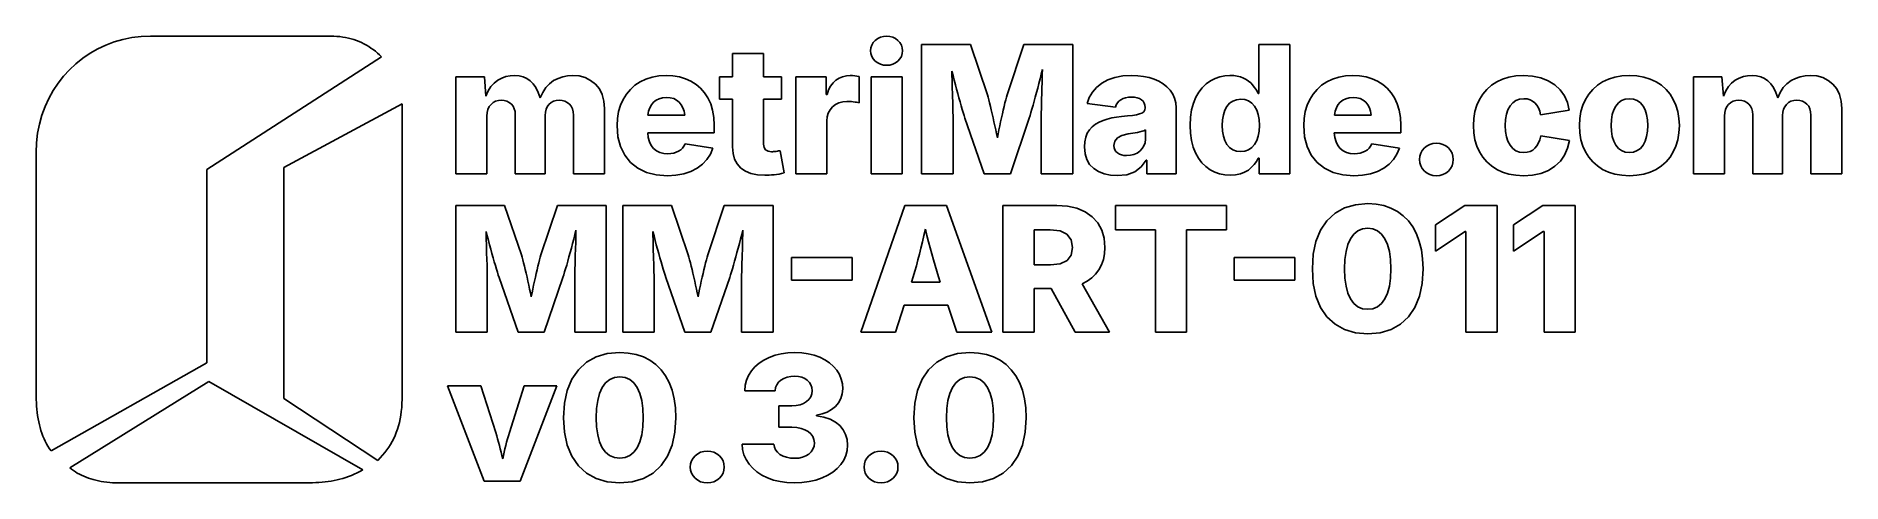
# Model space of a CAD drawing. Header units: metres. Extents: x 0.8 to 39.6, y 0.8 to 10.4.
import ezdxf

# ---------------------------------------------------------------- set-up
doc = ezdxf.new("R2010")
doc.units = ezdxf.units.M

msp = doc.modelspace()

# ---------------------------------------------------------------- linework, layer by layer
for p, q in [((2.12422, 10.1266), (1.95885, 10.0326)), ((2.29747, 10.2078), (2.12422, 10.1266)), ((2.47798, 10.2754), (2.29747, 10.2078)), ((2.66513, 10.3291), (2.47798, 10.2754)), ((2.85835, 10.3681), (2.66513, 10.3291)), ((3.05701, 10.3919), (2.85835, 10.3681)), ((3.2605, 10.4), (3.05701, 10.3919)), ((7.13277, 10.4), (3.2605, 10.4)), ((7.19872, 10.3988), (7.13277, 10.4)), ((7.26346, 10.3952), (7.19872, 10.3988)), ((7.32698, 10.3892), (7.26346, 10.3952)), ((7.3893, 10.381), (7.32698, 10.3892)), ((7.45041, 10.3704), (7.3893, 10.381)), ((7.51031, 10.3575), (7.45041, 10.3704)), ((7.569, 10.3424), (7.51031, 10.3575)), ((7.62648, 10.3251), (7.569, 10.3424)), ((7.68275, 10.3056), (7.62648, 10.3251)), ((7.73781, 10.284), (7.68275, 10.3056)), ((7.79166, 10.2603), (7.73781, 10.284)), ((7.8443, 10.2345), (7.79166, 10.2603)), ((7.89572, 10.2066), (7.8443, 10.2345)), ((7.94594, 10.1767), (7.89572, 10.2066)), ((7.99495, 10.1447), (7.94594, 10.1767)), ((8.04276, 10.1109), (7.99495, 10.1447)), ((8.08934, 10.075), (8.04276, 10.1109)), ((18.734, 10.1495), (18.7276, 10.0865)), ((18.753, 10.2075), (18.734, 10.1495)), ((18.7846, 10.2606), (18.753, 10.2075)), ((18.829, 10.3088), (18.7846, 10.2606)), ((18.8822, 10.3489), (18.829, 10.3088)), ((18.9404, 10.3775), (18.8822, 10.3489)), ((19.0036, 10.3946), (18.9404, 10.3775)), ((19.0719, 10.4004), (19.0036, 10.3946)), ((19.1409, 10.3946), (19.0719, 10.4004)), ((19.2048, 10.3775), (19.1409, 10.3946)), ((19.2633, 10.3489), (19.2048, 10.3775)), ((19.3166, 10.3088), (19.2633, 10.3489)), ((19.361, 10.2606), (19.3166, 10.3088)), ((19.3926, 10.2075), (19.361, 10.2606)), ((19.4117, 10.1495), (19.3926, 10.2075)), ((19.418, 10.0865), (19.4117, 10.1495)), ((20.876, 10.2229), (19.8242, 10.2229)), ((19.8242, 10.2229), (19.8242, 7.43959)), ((21.2393, 9.13945), (20.876, 10.2229)), ((22.0214, 10.2229), (21.6638, 9.13945)), ((23.0751, 10.2229), (22.0214, 10.2229)), ((23.0751, 7.43959), (23.0751, 10.2229)), ((27.7363, 10.2229), (27.0709, 10.2229)), ((27.0709, 10.2229), (27.0709, 9.16933)), ((27.7363, 7.43959), (27.7363, 10.2229)), ((1.65411, 9.80821), (1.51596, 9.67899)), ((1.80194, 9.92628), (1.65411, 9.80821)), ((1.95885, 10.0326), (1.80194, 9.92628)), ((4.47058, 7.53613), (8.22185, 9.9563)), ((8.13472, 10.0373), (8.08934, 10.075)), ((8.17888, 9.99774), (8.13472, 10.0373)), ((8.22185, 9.9563), (8.17888, 9.99774)), ((16.4321, 10.0249), (15.7647, 10.0249)), ((15.7647, 10.0249), (15.7647, 9.528)), ((16.4321, 9.528), (16.4321, 10.0249)), ((18.7276, 10.0865), (18.734, 10.0236)), ((18.734, 10.0236), (18.753, 9.96558)), ((18.753, 9.96558), (18.7846, 9.91245)), ((18.7846, 9.91245), (18.829, 9.86423)), ((18.829, 9.86423), (18.8822, 9.82419)), ((18.8822, 9.82419), (18.9404, 9.79558)), ((18.9404, 9.79558), (19.0036, 9.77843)), ((19.0036, 9.77843), (19.0719, 9.77271)), ((19.0719, 9.77271), (19.1409, 9.77843)), ((19.1409, 9.77843), (19.2048, 9.79558)), ((19.2048, 9.79558), (19.2633, 9.82419)), ((19.2633, 9.82419), (19.3166, 9.86423)), ((19.3166, 9.86423), (19.361, 9.91245)), ((19.361, 9.91245), (19.3926, 9.96558)), ((19.3926, 9.96558), (19.4117, 10.0236)), ((19.4117, 10.0236), (19.418, 10.0865)), ((1.27112, 9.38933), (1.16563, 9.23006)), ((1.38809, 9.53917), (1.27112, 9.38933)), ((1.51596, 9.67899), (1.38809, 9.53917)), ((10.4338, 9.528), (9.81992, 9.528)), ((9.81992, 9.528), (9.81992, 7.43959)), ((10.4644, 9.11331), (10.4338, 9.528)), ((10.5722, 9.31575), (10.5133, 9.22276)), ((10.641, 9.39229), (10.5722, 9.31575)), ((10.7197, 9.45236), (10.641, 9.39229)), ((10.8049, 9.49771), (10.7197, 9.45236)), ((10.8934, 9.53012), (10.8049, 9.49771)), ((10.9852, 9.54956), (10.8934, 9.53012)), ((11.0801, 9.55603), (10.9852, 9.54956)), ((11.1772, 9.54892), (11.0801, 9.55603)), ((11.2659, 9.52754), (11.1772, 9.54892)), ((11.346, 9.49194), (11.2659, 9.52754)), ((11.4176, 9.44208), (11.346, 9.49194)), ((11.4815, 9.37624), (11.4176, 9.44208)), ((11.5384, 9.29263), (11.4815, 9.37624)), ((11.8293, 9.37746), (11.7516, 9.29381)), ((11.9187, 9.44302), (11.8293, 9.37746)), ((12.0154, 9.49246), (11.9187, 9.44302)), ((12.1154, 9.52779), (12.0154, 9.49246)), ((12.2186, 9.54897), (12.1154, 9.52779)), ((12.325, 9.55603), (12.2186, 9.54897)), ((12.4684, 9.54425), (12.325, 9.55603)), ((12.5983, 9.50887), (12.4684, 9.54425)), ((12.7146, 9.44991), (12.5983, 9.50887)), ((12.8175, 9.36736), (12.7146, 9.44991)), ((12.9016, 9.26416), (12.8175, 9.36736)), ((13.6675, 9.3443), (13.5692, 9.25644)), ((13.7793, 9.41873), (13.6675, 9.3443)), ((13.9032, 9.47798), (13.7793, 9.41873)), ((14.0375, 9.52031), (13.9032, 9.47798)), ((14.1824, 9.5457), (14.0375, 9.52031)), ((14.3378, 9.55417), (14.1824, 9.5457)), ((14.4836, 9.54651), (14.3378, 9.55417)), ((14.621, 9.52357), (14.4836, 9.54651)), ((14.7499, 9.48534), (14.621, 9.52357)), ((14.8703, 9.43181), (14.7499, 9.48534)), ((14.9803, 9.36339), (14.8703, 9.43181)), ((15.0778, 9.2805), (14.9803, 9.36339)), ((15.7647, 9.528), (15.4816, 9.528)), ((15.4816, 9.528), (15.4816, 9.0442)), ((16.8165, 9.528), (16.4321, 9.528)), ((16.8165, 9.0442), (16.8165, 9.528)), ((17.772, 9.528), (17.1237, 9.528)), ((17.1237, 9.528), (17.1237, 7.43959)), ((17.772, 9.14694), (17.772, 9.528)), ((17.8712, 9.32626), (17.8283, 9.24315)), ((17.9235, 9.39632), (17.8712, 9.32626)), ((17.9852, 9.45329), (17.9235, 9.39632)), ((18.0544, 9.49742), (17.9852, 9.45329)), ((18.1289, 9.52895), (18.0544, 9.49742)), ((18.2088, 9.54785), (18.1289, 9.52895)), ((18.2941, 9.55417), (18.2088, 9.54785)), ((18.3425, 9.55276), (18.2941, 9.55417)), ((18.3902, 9.54855), (18.3425, 9.55276)), ((18.4371, 9.54155), (18.3902, 9.54855)), ((18.4834, 9.53174), (18.4371, 9.54155)), ((18.4834, 8.96388), (18.4834, 9.53174)), ((19.4065, 9.528), (18.7391, 9.528)), ((18.7391, 9.528), (18.7391, 7.43959)), ((19.4065, 7.43959), (19.4065, 9.528)), ((20.4783, 9.55717), (20.4763, 9.64941)), ((20.4763, 9.64941), (20.5005, 9.55153)), ((20.4806, 9.46355), (20.4783, 9.55717)), ((20.4831, 9.36852), (20.4806, 9.46355)), ((20.4858, 9.27208), (20.4831, 9.36852)), ((20.5005, 9.55153), (20.5253, 9.45399)), ((20.5253, 9.45399), (20.5507, 9.3568)), ((20.5507, 9.3568), (20.5767, 9.25996)), ((22.3207, 9.28329), (22.3467, 9.38312)), ((22.3467, 9.38312), (22.3721, 9.48271)), ((22.3721, 9.48271), (22.3969, 9.58206)), ((22.3969, 9.58206), (22.4211, 9.68117)), ((22.4143, 9.39258), (22.4115, 9.29262)), ((22.4168, 9.49065), (22.4143, 9.39258)), ((22.4191, 9.58684), (22.4168, 9.49065)), ((22.4211, 9.68117), (22.4191, 9.58684)), ((23.6951, 9.38696), (23.5837, 9.29713)), ((23.8277, 9.46011), (23.6951, 9.38696)), ((23.9798, 9.51236), (23.8277, 9.46011)), ((24.1514, 9.54372), (23.9798, 9.51236)), ((24.3425, 9.55417), (24.1514, 9.54372)), ((24.4722, 9.54913), (24.3425, 9.55417)), ((24.5956, 9.53407), (24.4722, 9.54913)), ((24.7127, 9.50896), (24.5956, 9.53407)), ((24.8234, 9.47382), (24.7127, 9.50896)), ((24.9255, 9.42892), (24.8234, 9.47382)), ((25.0165, 9.37457), (24.9255, 9.42892)), ((25.0966, 9.31078), (25.0165, 9.37457)), ((25.9391, 9.37283), (25.8561, 9.29216)), ((26.0315, 9.43834), (25.9391, 9.37283)), ((26.1304, 9.48901), (26.0315, 9.43834)), ((26.233, 9.52521), (26.1304, 9.48901)), ((26.3393, 9.54692), (26.233, 9.52521)), ((26.4494, 9.55417), (26.3393, 9.54692)), ((26.5313, 9.5506), (26.4494, 9.55417)), ((26.6071, 9.53992), (26.5313, 9.5506)), ((26.6767, 9.52211), (26.6071, 9.53992)), ((26.74, 9.49718), (26.6767, 9.52211)), ((26.7976, 9.46671), (26.74, 9.49718)), ((26.8497, 9.43227), (26.7976, 9.46671)), ((26.8965, 9.39384), (26.8497, 9.43227)), ((26.9379, 9.35146), (26.8965, 9.39384)), ((26.9743, 9.30681), (26.9379, 9.35146)), ((28.4208, 9.3443), (28.3225, 9.25644)), ((28.5326, 9.41873), (28.4208, 9.3443)), ((28.6564, 9.47798), (28.5326, 9.41873)), ((28.7908, 9.52031), (28.6564, 9.47798)), ((28.9357, 9.5457), (28.7908, 9.52031)), ((29.091, 9.55417), (28.9357, 9.5457)), ((29.2369, 9.54651), (29.091, 9.55417)), ((29.3743, 9.52357), (29.2369, 9.54651)), ((29.5032, 9.48534), (29.3743, 9.52357)), ((29.6236, 9.43181), (29.5032, 9.48534)), ((29.7336, 9.36339), (29.6236, 9.43181)), ((29.8311, 9.2805), (29.7336, 9.36339)), ((32.0683, 9.3443), (31.9688, 9.25644)), ((32.1818, 9.41873), (32.0683, 9.3443)), ((32.3082, 9.47798), (32.1818, 9.41873)), ((32.4462, 9.52031), (32.3082, 9.47798)), ((32.596, 9.5457), (32.4462, 9.52031)), ((32.7574, 9.55417), (32.596, 9.5457)), ((32.9529, 9.54167), (32.7574, 9.55417)), ((33.1301, 9.5042), (32.9529, 9.54167)), ((33.289, 9.44173), (33.1301, 9.5042)), ((33.4296, 9.35426), (33.289, 9.44173)), ((33.5477, 9.24547), (33.4296, 9.35426)), ((34.3448, 9.3443), (34.2453, 9.25644)), ((34.4583, 9.41873), (34.3448, 9.3443)), ((34.5847, 9.47798), (34.4583, 9.41873)), ((34.7227, 9.52031), (34.5847, 9.47798)), ((34.8725, 9.5457), (34.7227, 9.52031)), ((35.0339, 9.55417), (34.8725, 9.5457)), ((35.1953, 9.5457), (35.0339, 9.55417)), ((35.3449, 9.52031), (35.1953, 9.5457)), ((35.4827, 9.47798), (35.3449, 9.52031)), ((35.6086, 9.41873), (35.4827, 9.47798)), ((35.7216, 9.3443), (35.6086, 9.41873)), ((35.8208, 9.25644), (35.7216, 9.3443)), ((37.0233, 9.528), (36.4094, 9.528)), ((36.4094, 9.528), (36.4094, 7.43959)), ((37.0539, 9.11331), (37.0233, 9.528)), ((37.1617, 9.31575), (37.1028, 9.22276)), ((37.2305, 9.39229), (37.1617, 9.31575)), ((37.3092, 9.45236), (37.2305, 9.39229)), ((37.3945, 9.49771), (37.3092, 9.45236)), ((37.483, 9.53012), (37.3945, 9.49771)), ((37.5747, 9.54956), (37.483, 9.53012)), ((37.6696, 9.55603), (37.5747, 9.54956)), ((37.7668, 9.54892), (37.6696, 9.55603)), ((37.8554, 9.52754), (37.7668, 9.54892)), ((37.9355, 9.49194), (37.8554, 9.52754)), ((38.0072, 9.44208), (37.9355, 9.49194)), ((38.0711, 9.37624), (38.0072, 9.44208)), ((38.1279, 9.29263), (38.0711, 9.37624)), ((38.4189, 9.37746), (38.3411, 9.29381)), ((38.5082, 9.44302), (38.4189, 9.37746)), ((38.605, 9.49246), (38.5082, 9.44302)), ((38.7049, 9.52779), (38.605, 9.49246)), ((38.8081, 9.54897), (38.7049, 9.52779)), ((38.9146, 9.55603), (38.8081, 9.54897)), ((39.0579, 9.54425), (38.9146, 9.55603)), ((39.1878, 9.50887), (39.0579, 9.54425)), ((39.3042, 9.44991), (39.1878, 9.50887)), ((39.407, 9.36736), (39.3042, 9.44991)), ((39.4911, 9.26416), (39.407, 9.36736)), ((1.07227, 9.06192), (0.991592, 8.8855)), ((1.16563, 9.23006), (1.07227, 9.06192)), ((8.66554, 8.94789), (6.12436, 7.57646)), ((8.66554, 2.69579), (8.66554, 8.94789)), ((10.5133, 9.22276), (10.4644, 9.11331)), ((10.5362, 8.88448), (10.5743, 8.93396)), ((10.5743, 8.93396), (10.6208, 8.97321)), ((10.6208, 8.97321), (10.6735, 9.00124)), ((10.6735, 9.00124), (10.7323, 9.01805)), ((10.7323, 9.01805), (10.7971, 9.02365)), ((10.7971, 9.02365), (10.86, 9.01834)), ((10.86, 9.01834), (10.9169, 9.0024)), ((10.9169, 9.0024), (10.9676, 8.97583)), ((10.9676, 8.97583), (11.0122, 8.93864)), ((11.0122, 8.93864), (11.0486, 8.89247)), ((11.5882, 9.1913), (11.5384, 9.29263)), ((11.6309, 9.0722), (11.5882, 9.1913)), ((11.6854, 9.19206), (11.6309, 9.0722)), ((11.7516, 9.29381), (11.6854, 9.19206)), ((11.7823, 8.88406), (11.8183, 8.93303)), ((11.8183, 8.93303), (11.8631, 8.97267)), ((11.8631, 8.97267), (11.9153, 9.00099)), ((11.9153, 9.00099), (11.975, 9.01799)), ((11.975, 9.01799), (12.042, 9.02365)), ((12.042, 9.02365), (12.1051, 9.01851)), ((12.1051, 9.01851), (12.1623, 9.0031)), ((12.1623, 9.0031), (12.2136, 8.97742)), ((12.2136, 8.97742), (12.2591, 8.94145)), ((12.2591, 8.94145), (12.2963, 8.89557)), ((12.9616, 9.1432), (12.9016, 9.26416)), ((12.9977, 9.0045), (12.9616, 9.1432)), ((13.0097, 8.84805), (12.9977, 9.0045)), ((13.4131, 9.04045), (13.3567, 8.91414)), ((13.4844, 9.15515), (13.4131, 9.04045)), ((13.5692, 9.25644), (13.4844, 9.15515)), ((13.9837, 8.85995), (14.0193, 8.92435)), ((14.0193, 8.92435), (14.0652, 8.97975)), ((14.0652, 8.97975), (14.121, 9.02429)), ((14.121, 9.02429), (14.1859, 9.05609)), ((14.1859, 9.05609), (14.2601, 9.07518)), ((14.2601, 9.07518), (14.3435, 9.08156)), ((14.3435, 9.08156), (14.4258, 9.0753)), ((14.4258, 9.0753), (14.4989, 9.05656)), ((14.4989, 9.05656), (14.5626, 9.02534)), ((14.5626, 9.02534), (14.6169, 8.98161)), ((14.6169, 8.98161), (14.6617, 8.9268)), ((14.6617, 8.9268), (14.6963, 8.8623)), ((15.1629, 9.18312), (15.0778, 9.2805)), ((15.2356, 9.07127), (15.1629, 9.18312)), ((15.2937, 8.94559), (15.2356, 9.07127)), ((15.3353, 8.80672), (15.2937, 8.94559)), ((15.4816, 9.0442), (15.7647, 9.0442)), ((15.7647, 9.0442), (15.7647, 8.02052)), ((16.4321, 8.07843), (16.4321, 9.0442)), ((16.4321, 9.0442), (16.8165, 9.0442)), ((17.795, 9.14694), (17.772, 9.14694)), ((17.8283, 9.24315), (17.795, 9.14694)), ((17.9125, 8.88165), (17.9773, 8.93233)), ((17.9773, 8.93233), (18.05, 8.96852)), ((18.05, 8.96852), (18.1307, 8.99025)), ((18.1307, 8.99025), (18.2195, 8.99748)), ((18.2195, 8.99748), (18.2511, 8.99696)), ((18.2511, 8.99696), (18.2847, 8.99539)), ((18.2847, 8.99539), (18.3204, 8.99275)), ((18.3204, 8.99275), (18.3581, 8.98909)), ((18.3581, 8.98909), (18.395, 8.98436)), ((18.395, 8.98436), (18.4281, 8.97858)), ((18.4281, 8.97858), (18.4576, 8.97176)), ((18.4576, 8.97176), (18.4834, 8.96388)), ((20.4886, 9.17664), (20.4858, 9.27208)), ((20.4964, 8.91061), (20.4886, 9.17664)), ((20.5767, 9.25996), (20.6027, 9.16522)), ((20.6027, 9.16522), (20.6281, 9.07433)), ((20.6281, 9.07433), (20.6529, 8.98727)), ((20.6529, 8.98727), (20.6771, 8.90408)), ((21.2542, 9.08821), (21.2393, 9.13945)), ((21.2701, 9.02972), (21.2542, 9.08821)), ((21.2872, 8.96399), (21.2701, 9.02972)), ((21.3053, 8.89102), (21.2872, 8.96399)), ((21.616, 8.96347), (21.5979, 8.89009)), ((21.633, 9.02948), (21.616, 8.96347)), ((21.649, 9.08815), (21.633, 9.02948)), ((21.6638, 9.13945), (21.649, 9.08815)), ((22.2203, 8.91435), (22.2445, 9.00081)), ((22.2445, 9.00081), (22.2693, 9.09113)), ((22.2693, 9.09113), (22.2947, 9.18529)), ((22.2947, 9.18529), (22.3207, 9.28329)), ((22.4115, 9.29262), (22.401, 8.91811)), ((23.4293, 9.07999), (23.3863, 8.95267)), ((23.3863, 8.95267), (23.9906, 8.87607)), ((23.4951, 9.19481), (23.4293, 9.07999)), ((23.5837, 9.29713), (23.4951, 9.19481)), ((24.0079, 8.923), (24.0331, 8.96478)), ((24.0331, 8.96478), (24.0662, 9.00143)), ((24.0662, 9.00143), (24.1072, 9.03296)), ((24.1072, 9.03296), (24.1553, 9.0583)), ((24.1553, 9.0583), (24.2095, 9.0764)), ((24.2095, 9.0764), (24.27, 9.08727)), ((24.27, 9.08727), (24.3367, 9.0909)), ((24.3367, 9.0909), (24.401, 9.08722)), ((24.401, 9.08722), (24.4579, 9.07617)), ((24.4579, 9.07617), (24.5076, 9.05779)), ((24.5076, 9.05779), (24.5499, 9.03206)), ((24.5499, 9.03206), (24.5838, 8.99954)), ((24.5838, 8.99954), (24.608, 8.96083)), ((24.608, 8.96083), (24.6225, 8.91594)), ((25.1657, 9.2375), (25.0966, 9.31078)), ((25.2214, 9.15527), (25.1657, 9.2375)), ((25.2611, 9.0645), (25.2214, 9.15527)), ((25.2849, 8.96521), (25.2611, 9.0645)), ((25.2929, 8.85739), (25.2849, 8.96521)), ((25.6656, 8.9586), (25.6283, 8.81583)), ((25.7179, 9.08527), (25.6656, 8.9586)), ((25.7823, 9.1963), (25.7179, 9.08527)), ((25.8561, 9.29216), (25.7823, 9.1963)), ((26.3872, 8.89009), (26.444, 8.95752)), ((26.444, 8.95752), (26.5122, 9.00568)), ((26.5122, 9.00568), (26.5918, 9.03458)), ((26.5918, 9.03458), (26.6827, 9.0442)), ((26.6827, 9.0442), (26.773, 9.03474)), ((26.773, 9.03474), (26.8526, 9.00636)), ((26.8526, 9.00636), (26.9216, 8.95908)), ((26.9216, 8.95908), (26.98, 8.89287)), ((27.0061, 9.26157), (26.9743, 9.30681)), ((27.0331, 9.21574), (27.0061, 9.26157)), ((27.0556, 9.16933), (27.0331, 9.21574)), ((27.0709, 9.16933), (27.0556, 9.16933)), ((28.1664, 9.04045), (28.1099, 8.91414)), ((28.2377, 9.15515), (28.1664, 9.04045)), ((28.3225, 9.25644), (28.2377, 9.15515)), ((28.737, 8.85995), (28.7726, 8.92435)), ((28.7726, 8.92435), (28.8185, 8.97975)), ((28.8185, 8.97975), (28.8743, 9.02429)), ((28.8743, 9.02429), (28.9392, 9.05609)), ((28.9392, 9.05609), (29.0134, 9.07518)), ((29.0134, 9.07518), (29.0968, 9.08156)), ((29.0968, 9.08156), (29.1791, 9.0753)), ((29.1791, 9.0753), (29.2521, 9.05656)), ((29.2521, 9.05656), (29.3158, 9.02534)), ((29.3158, 9.02534), (29.3702, 8.98161)), ((29.3702, 8.98161), (29.4149, 8.9268)), ((29.4149, 8.9268), (29.4496, 8.8623)), ((29.9162, 9.18312), (29.8311, 9.2805)), ((29.9889, 9.07127), (29.9162, 9.18312)), ((30.047, 8.94559), (29.9889, 9.07127)), ((30.0885, 8.80672), (30.047, 8.94559)), ((31.8118, 9.04045), (31.7553, 8.91414)), ((31.8833, 9.15515), (31.8118, 9.04045)), ((31.9688, 9.25644), (31.8833, 9.15515)), ((32.4687, 8.90314), (32.5266, 8.96976)), ((32.5266, 8.96976), (32.5954, 9.01735)), ((32.5954, 9.01735), (32.6748, 9.0459)), ((32.6748, 9.0459), (32.7651, 9.05542)), ((32.7651, 9.05542), (32.8352, 9.0498)), ((32.8352, 9.0498), (32.8982, 9.03299)), ((32.8982, 9.03299), (32.9542, 9.00496)), ((32.9542, 9.00496), (33.0032, 8.96573)), ((33.0032, 8.96573), (33.0449, 8.91623)), ((33.6393, 9.11891), (33.5477, 9.24547)), ((33.7041, 8.97459), (33.6393, 9.11891)), ((33.7423, 8.81255), (33.7041, 8.97459)), ((34.0883, 9.04045), (34.0318, 8.91414)), ((34.1598, 9.15515), (34.0883, 9.04045)), ((34.2453, 9.25644), (34.1598, 9.15515)), ((34.7413, 8.89848), (34.7976, 8.96715)), ((34.7976, 8.96715), (34.8652, 9.01617)), ((34.8652, 9.01617), (34.9439, 9.04561)), ((34.9439, 9.04561), (35.0339, 9.05542)), ((35.0339, 9.05542), (35.1239, 9.04561)), ((35.1239, 9.04561), (35.2027, 9.01617)), ((35.2027, 9.01617), (35.2702, 8.96715)), ((35.2702, 8.96715), (35.3265, 8.89848)), ((35.9062, 9.15515), (35.8208, 9.25644)), ((35.9776, 9.04045), (35.9062, 9.15515)), ((36.0341, 8.91414), (35.9776, 9.04045)), ((37.1028, 9.22276), (37.0539, 9.11331)), ((37.1258, 8.88448), (37.1638, 8.93396)), ((37.1638, 8.93396), (37.2104, 8.97321)), ((37.2104, 8.97321), (37.263, 9.00124)), ((37.263, 9.00124), (37.3218, 9.01805)), ((37.3218, 9.01805), (37.3866, 9.02365)), ((37.3866, 9.02365), (37.4496, 9.01834)), ((37.4496, 9.01834), (37.5064, 9.0024)), ((37.5064, 9.0024), (37.5571, 8.97583)), ((37.5571, 8.97583), (37.6018, 8.93864)), ((37.6018, 8.93864), (37.6382, 8.89247)), ((38.1777, 9.1913), (38.1279, 9.29263)), ((38.2204, 9.0722), (38.1777, 9.1913)), ((38.275, 9.19206), (38.2204, 9.0722)), ((38.3411, 9.29381), (38.275, 9.19206)), ((38.3718, 8.88406), (38.4078, 8.93303)), ((38.4078, 8.93303), (38.4526, 8.97267)), ((38.4526, 8.97267), (38.5049, 9.00099)), ((38.5049, 9.00099), (38.5645, 9.01799)), ((38.5645, 9.01799), (38.6315, 9.02365)), ((38.6315, 9.02365), (38.6946, 9.01851)), ((38.6946, 9.01851), (38.7518, 9.0031)), ((38.7518, 9.0031), (38.8031, 8.97742)), ((38.8031, 8.97742), (38.8486, 8.94145)), ((38.8486, 8.94145), (38.8858, 8.89557)), ((39.5511, 9.1432), (39.4911, 9.26416)), ((39.5872, 9.0045), (39.5511, 9.1432)), ((39.5992, 8.84805), (39.5872, 9.0045)), ((0.924225, 8.70135), (0.870789, 8.51007)), ((0.991592, 8.8855), (0.924225, 8.70135)), ((10.4873, 8.67992), (10.4927, 8.75745)), ((10.4873, 7.43959), (10.4873, 8.67992)), ((10.4927, 8.75745), (10.509, 8.82562)), ((10.509, 8.82562), (10.5362, 8.88448)), ((11.0486, 8.89247), (11.0746, 8.83894)), ((11.0746, 8.83894), (11.0902, 8.77805)), ((11.0902, 8.77805), (11.0954, 8.70981)), ((11.0954, 8.70981), (11.0954, 7.43959)), ((11.736, 8.69301), (11.7412, 8.76404)), ((11.736, 7.43959), (11.736, 8.69301)), ((11.7412, 8.76404), (11.7566, 8.82773)), ((11.7566, 8.82773), (11.7823, 8.88406)), ((12.2963, 8.89557), (12.3229, 8.84012)), ((12.3229, 8.84012), (12.3389, 8.77509)), ((12.3389, 8.77509), (12.3442, 8.70047)), ((12.3442, 8.70047), (12.3442, 7.43959)), ((13.0097, 7.43959), (13.0097, 8.84805)), ((13.2921, 8.63206), (13.2841, 8.47632)), ((13.3163, 8.778), (13.2921, 8.63206)), ((13.3567, 8.91414), (13.3163, 8.778)), ((13.9438, 8.70421), (13.9586, 8.78658)), ((14.7355, 8.70421), (13.9438, 8.70421)), ((13.9586, 8.78658), (13.9837, 8.85995)), ((14.6963, 8.8623), (14.7209, 8.7881)), ((14.7209, 8.7881), (14.7355, 8.70421)), ((15.3602, 8.65465), (15.3353, 8.80672)), ((15.3685, 8.4894), (15.3602, 8.65465)), ((17.7911, 8.57906), (17.7987, 8.66801)), ((17.7911, 7.43959), (17.7911, 8.57906)), ((17.7987, 8.66801), (17.8215, 8.74811)), ((17.8215, 8.74811), (17.8594, 8.81932)), ((17.8594, 8.81932), (17.9125, 8.88165)), ((20.4984, 8.83093), (20.4964, 8.91061)), ((20.5, 8.75908), (20.4984, 8.83093)), ((20.5008, 8.69504), (20.5, 8.75908)), ((20.5011, 8.63882), (20.5008, 8.69504)), ((20.5011, 7.43959), (20.5011, 8.63882)), ((20.6771, 8.90408), (20.7, 8.82655)), ((20.7, 8.82655), (20.7211, 8.75652)), ((20.7211, 8.75652), (20.7402, 8.69392)), ((20.7402, 8.69392), (20.7574, 8.63882)), ((20.7574, 8.63882), (21.1685, 7.43959)), ((21.324, 8.81291), (21.3053, 8.89102)), ((21.3428, 8.73178), (21.324, 8.81291)), ((21.3617, 8.6476), (21.3428, 8.73178)), ((21.3808, 8.56038), (21.3617, 8.6476)), ((21.3997, 8.47235), (21.3808, 8.56038)), ((21.5233, 8.55943), (21.5049, 8.47183)), ((21.5419, 8.6463), (21.5233, 8.55943)), ((21.5606, 8.73038), (21.5419, 8.6463)), ((21.5792, 8.81163), (21.5606, 8.73038)), ((21.5979, 8.89009), (21.5792, 8.81163)), ((21.7327, 7.43959), (22.1381, 8.63882)), ((22.1381, 8.63882), (22.1561, 8.69598)), ((22.1561, 8.69598), (22.1759, 8.76096)), ((22.1759, 8.76096), (22.1973, 8.83374)), ((22.1973, 8.83374), (22.2203, 8.91435)), ((22.3965, 8.69621), (22.3962, 8.63882)), ((22.3962, 8.63882), (22.3962, 7.43959)), ((22.3974, 8.76189), (22.3965, 8.69621)), ((22.3989, 8.83585), (22.3974, 8.76189)), ((22.401, 8.91811), (22.3989, 8.83585)), ((23.6379, 8.55127), (23.561, 8.50528)), ((23.7238, 8.58839), (23.6379, 8.55127)), ((23.8164, 8.61816), (23.7238, 8.58839)), ((23.9134, 8.64211), (23.8164, 8.61816)), ((24.0148, 8.6602), (23.9134, 8.64211)), ((23.9906, 8.87607), (24.0079, 8.923)), ((24.1206, 8.67245), (24.0148, 8.6602)), ((24.2468, 8.68431), (24.1206, 8.67245)), ((24.3537, 8.69745), (24.2468, 8.68431)), ((24.4413, 8.71187), (24.3537, 8.69745)), ((24.5098, 8.72757), (24.4413, 8.71187)), ((24.5612, 8.74794), (24.5098, 8.72757)), ((24.598, 8.77638), (24.5612, 8.74794)), ((24.62, 8.81285), (24.598, 8.77638)), ((24.6274, 8.85739), (24.62, 8.81285)), ((24.6225, 8.91594), (24.6274, 8.86485)), ((24.6274, 8.86485), (24.6274, 8.85739)), ((25.2929, 7.43959), (25.2929, 8.85739)), ((25.6059, 8.65694), (25.5984, 8.48193)), ((25.6283, 8.81583), (25.6059, 8.65694)), ((26.2849, 8.48193), (26.2913, 8.60271)), ((26.2913, 8.60271), (26.3105, 8.71098)), ((26.3105, 8.71098), (26.3424, 8.80678)), ((26.3424, 8.80678), (26.3872, 8.89009)), ((26.98, 8.89287), (27.0264, 8.81044)), ((27.0264, 8.81044), (27.0596, 8.71448)), ((27.0596, 8.71448), (27.0795, 8.60498)), ((27.0795, 8.60498), (27.0862, 8.48193)), ((28.0454, 8.63206), (28.0373, 8.47632)), ((28.0696, 8.778), (28.0454, 8.63206)), ((28.1099, 8.91414), (28.0696, 8.778)), ((28.6971, 8.70421), (28.7119, 8.78658)), ((29.4888, 8.70421), (28.6971, 8.70421)), ((28.7119, 8.78658), (28.737, 8.85995)), ((29.4496, 8.8623), (29.4742, 8.7881)), ((29.4742, 8.7881), (29.4888, 8.70421)), ((30.1135, 8.65465), (30.0885, 8.80672)), ((30.1218, 8.4894), (30.1135, 8.65465)), ((31.6908, 8.63206), (31.6827, 8.47632)), ((31.715, 8.778), (31.6908, 8.63206)), ((31.7553, 8.91414), (31.715, 8.778)), ((32.3635, 8.48006), (32.3701, 8.60806)), ((32.3701, 8.60806), (32.3898, 8.72125)), ((32.3898, 8.72125), (32.4227, 8.81961)), ((32.4227, 8.81961), (32.4687, 8.90314)), ((33.0449, 8.91623), (33.0794, 8.85739)), ((33.0794, 8.85739), (33.1066, 8.7892)), ((33.1066, 8.7892), (33.1265, 8.71169)), ((33.1265, 8.71169), (33.7423, 8.81255)), ((33.9673, 8.63206), (33.9592, 8.47632)), ((33.9915, 8.778), (33.9673, 8.63206)), ((34.0318, 8.91414), (33.9915, 8.778)), ((34.64, 8.48006), (34.6463, 8.60428)), ((34.6463, 8.60428), (34.6653, 8.71542)), ((34.6653, 8.71542), (34.697, 8.81349)), ((34.697, 8.81349), (34.7413, 8.89848)), ((35.3265, 8.89848), (35.3708, 8.81349)), ((35.3708, 8.81349), (35.4025, 8.71542)), ((35.4025, 8.71542), (35.4215, 8.60428)), ((35.4215, 8.60428), (35.4279, 8.48006)), ((36.0745, 8.778), (36.0341, 8.91414)), ((36.0987, 8.63206), (36.0745, 8.778)), ((36.1067, 8.47632), (36.0987, 8.63206)), ((37.0768, 8.67992), (37.0823, 8.75745)), ((37.0768, 7.43959), (37.0768, 8.67992)), ((37.0823, 8.75745), (37.0986, 8.82562)), ((37.0986, 8.82562), (37.1258, 8.88448)), ((37.6382, 8.89247), (37.6642, 8.83894)), ((37.6642, 8.83894), (37.6797, 8.77805)), ((37.6797, 8.77805), (37.685, 8.70981)), ((37.685, 8.70981), (37.685, 7.43959)), ((38.3256, 8.69301), (38.3307, 8.76404)), ((38.3256, 7.43959), (38.3256, 8.69301)), ((38.3307, 8.76404), (38.3461, 8.82773)), ((38.3461, 8.82773), (38.3718, 8.88406)), ((38.8858, 8.89557), (38.9124, 8.84012)), ((38.9124, 8.84012), (38.9284, 8.77509)), ((38.9284, 8.77509), (38.9337, 8.70047)), ((38.9337, 8.70047), (38.9337, 7.43959)), ((39.5992, 7.43959), (39.5992, 8.84805)), ((0.831863, 8.31224), (0.80806, 8.1084)), ((0.870789, 8.51007), (0.831863, 8.31224)), ((13.2841, 8.47632), (13.302, 8.23856)), ((13.302, 8.23856), (13.356, 8.02777)), ((13.9515, 8.21906), (13.94, 8.32501)), ((13.94, 8.32501), (15.3685, 8.32501)), ((13.9766, 8.12723), (13.9515, 8.21906)), ((15.3685, 8.32501), (15.3685, 8.4894)), ((21.4181, 8.38573), (21.3997, 8.47235)), ((21.436, 8.30051), (21.4181, 8.38573)), ((21.4535, 8.21667), (21.436, 8.30051)), ((21.47, 8.30045), (21.4535, 8.21667)), ((21.4872, 8.3855), (21.47, 8.30045)), ((21.5049, 8.47183), (21.4872, 8.3855)), ((23.3523, 8.22649), (23.3319, 8.12852)), ((23.3864, 8.31252), (23.3523, 8.22649)), ((23.4341, 8.38666), (23.3864, 8.31252)), ((23.4931, 8.45041), (23.4341, 8.38666)), ((23.561, 8.50528), (23.4931, 8.45041)), ((23.9754, 8.14043), (24.0331, 8.21246)), ((24.0331, 8.21246), (24.1293, 8.26465)), ((24.1293, 8.26465), (24.264, 8.297)), ((24.264, 8.297), (24.3119, 8.30481)), ((24.3119, 8.30481), (24.3616, 8.31332)), ((24.3616, 8.31332), (24.4132, 8.32256)), ((24.4132, 8.32256), (24.4667, 8.33247)), ((24.4667, 8.33247), (24.518, 8.34334)), ((24.518, 8.34334), (24.5628, 8.35536)), ((24.5628, 8.35536), (24.6012, 8.36856)), ((24.6012, 8.36856), (24.6331, 8.38293)), ((24.6331, 8.18304), (24.6258, 8.10913)), ((24.6331, 8.38293), (24.6331, 8.18304)), ((25.5984, 8.48193), (25.6055, 8.31177)), ((25.6055, 8.31177), (25.6271, 8.1562)), ((25.6271, 8.1562), (25.6629, 8.01523)), ((26.2913, 8.3611), (26.2849, 8.48193)), ((26.3105, 8.25264), (26.2913, 8.3611)), ((26.3424, 8.15656), (26.3105, 8.25264)), ((26.3872, 8.07285), (26.3424, 8.15656)), ((27.0259, 8.15532), (26.979, 8.0719)), ((27.0594, 8.25146), (27.0259, 8.15532)), ((27.0795, 8.36034), (27.0594, 8.25146)), ((27.0862, 8.48193), (27.0795, 8.36034)), ((28.0373, 8.47632), (28.0553, 8.23856)), ((28.0553, 8.23856), (28.1093, 8.02777)), ((28.7048, 8.21906), (28.6933, 8.32501)), ((28.6933, 8.32501), (30.1218, 8.32501)), ((28.7298, 8.12723), (28.7048, 8.21906)), ((30.1218, 8.32501), (30.1218, 8.4894)), ((31.6827, 8.47632), (31.6908, 8.32063)), ((31.6908, 8.32063), (31.715, 8.17487)), ((31.715, 8.17487), (31.7553, 8.03903)), ((32.3701, 8.35262), (32.3635, 8.48006)), ((32.3898, 8.2393), (32.3701, 8.35262)), ((32.4227, 8.14012), (32.3898, 8.2393)), ((33.1092, 8.17464), (33.0823, 8.1046)), ((33.1284, 8.25403), (33.1092, 8.17464)), ((33.7442, 8.15691), (33.1284, 8.25403)), ((33.7061, 7.99059), (33.7442, 8.15691)), ((33.9592, 8.47632), (33.9673, 8.32063)), ((33.9673, 8.32063), (33.9915, 8.17487)), ((33.9915, 8.17487), (34.0318, 8.03903)), ((34.6463, 8.35567), (34.64, 8.48006)), ((34.6653, 8.24399), (34.6463, 8.35567)), ((34.697, 8.14503), (34.6653, 8.24399)), ((35.4025, 8.24399), (35.3708, 8.14503)), ((35.4215, 8.35567), (35.4025, 8.24399)), ((35.4279, 8.48006), (35.4215, 8.35567)), ((36.0341, 8.03903), (36.0745, 8.17487)), ((36.0745, 8.17487), (36.0987, 8.32063)), ((36.0987, 8.32063), (36.1067, 8.47632)), ((0.80806, 8.1084), (0.799988, 7.89915)), ((0.799988, 7.89915), (0.799988, 2.73613)), ((13.356, 8.02777), (13.4459, 7.84395)), ((13.4459, 7.84395), (13.5719, 7.6871)), ((14.0151, 8.04953), (13.9766, 8.12723)), ((14.0672, 7.98596), (14.0151, 8.04953)), ((14.1304, 7.93652), (14.0672, 7.98596)), ((14.2027, 7.90121), (14.1304, 7.93652)), ((14.2839, 7.88004), (14.2027, 7.90121)), ((14.3741, 7.87297), (14.2839, 7.88004)), ((14.4387, 7.87642), (14.3741, 7.87297)), ((14.4989, 7.88675), (14.4387, 7.87642)), ((14.5544, 7.90396), (14.4989, 7.88675)), ((14.6055, 7.92807), (14.5544, 7.90396)), ((14.6507, 7.95871), (14.6055, 7.92807)), ((14.6887, 7.99554), (14.6507, 7.95871)), ((14.7195, 8.03856), (14.6887, 7.99554)), ((14.7431, 8.08777), (14.7195, 8.03856)), ((15.3379, 7.99252), (14.7431, 8.08777)), ((15.2143, 7.74921), (15.2869, 7.86397)), ((15.2869, 7.86397), (15.3379, 7.99252)), ((15.7647, 8.02052), (15.7757, 7.88002)), ((15.7757, 7.88002), (15.8087, 7.75737)), ((16.4427, 8.00732), (16.4321, 8.07843)), ((16.4746, 7.95654), (16.4427, 8.00732)), ((16.5278, 7.92607), (16.4746, 7.95654)), ((16.6023, 7.91592), (16.5278, 7.92607)), ((16.6212, 7.91644), (16.6023, 7.91592)), ((16.6436, 7.91801), (16.6212, 7.91644)), ((16.6695, 7.92064), (16.6436, 7.91801)), ((16.6989, 7.92432), (16.6695, 7.92064)), ((16.7277, 7.92836), (16.6989, 7.92432)), ((16.7522, 7.93204), (16.7277, 7.92836)), ((16.7722, 7.93536), (16.7522, 7.93204)), ((16.7878, 7.93834), (16.7722, 7.93536)), ((16.8738, 7.46388), (16.7878, 7.93834)), ((23.3319, 8.12852), (23.3251, 8.01866)), ((23.3251, 8.01866), (23.3375, 7.87343)), ((23.3375, 7.87343), (23.3746, 7.7478)), ((23.9562, 8.04854), (23.9754, 8.14043)), ((23.961, 7.99934), (23.9562, 8.04854)), ((23.9755, 7.95633), (23.961, 7.99934)), ((23.9997, 7.91949), (23.9755, 7.95633)), ((24.0336, 7.88884), (23.9997, 7.91949)), ((24.075, 7.86473), (24.0336, 7.88884)), ((24.1218, 7.8475), (24.075, 7.86473)), ((24.174, 7.83716), (24.1218, 7.8475)), ((24.2315, 7.83372), (24.174, 7.83716)), ((24.3125, 7.8398), (24.2315, 7.83372)), ((24.3869, 7.858), (24.3125, 7.8398)), ((24.4549, 7.88835), (24.3869, 7.858)), ((24.5165, 7.93085), (24.4549, 7.88835)), ((24.5675, 7.98303), (24.5165, 7.93085)), ((24.604, 8.04247), (24.5675, 7.98303)), ((24.6258, 8.10913), (24.604, 8.04247)), ((25.6629, 8.01523), (25.7131, 7.88884)), ((25.7131, 7.88884), (25.7755, 7.7771)), ((25.7755, 7.7771), (25.8479, 7.68008)), ((26.444, 8.005), (26.3872, 8.07285)), ((26.5122, 7.95656), (26.444, 8.005)), ((26.5918, 7.92747), (26.5122, 7.95656)), ((26.6827, 7.91779), (26.5918, 7.92747)), ((26.7722, 7.92741), (26.6827, 7.91779)), ((26.8514, 7.95631), (26.7722, 7.92741)), ((26.9204, 8.00447), (26.8514, 7.95631)), ((26.979, 8.0719), (26.9204, 8.00447)), ((27.0188, 7.70853), (27.0556, 7.77769)), ((27.0556, 7.77769), (27.0785, 7.77769)), ((27.0785, 7.77769), (27.0785, 7.43959)), ((28.1093, 8.02777), (28.1992, 7.84395)), ((28.1992, 7.84395), (28.3251, 7.6871)), ((28.7684, 8.04953), (28.7298, 8.12723)), ((28.8204, 7.98596), (28.7684, 8.04953)), ((28.8837, 7.93652), (28.8204, 7.98596)), ((28.956, 7.90121), (28.8837, 7.93652)), ((29.0372, 7.88004), (28.956, 7.90121)), ((29.1273, 7.87297), (29.0372, 7.88004)), ((29.192, 7.87642), (29.1273, 7.87297)), ((29.2521, 7.88675), (29.192, 7.87642)), ((29.3077, 7.90396), (29.2521, 7.88675)), ((29.3587, 7.92807), (29.3077, 7.90396)), ((29.4039, 7.95871), (29.3587, 7.92807)), ((29.4419, 7.99554), (29.4039, 7.95871)), ((29.4728, 8.03856), (29.4419, 7.99554)), ((29.4964, 8.08777), (29.4728, 8.03856)), ((30.0912, 7.99252), (29.4964, 8.08777)), ((29.9676, 7.74921), (30.0402, 7.86397)), ((30.0402, 7.86397), (30.0912, 7.99252)), ((30.5321, 7.81943), (30.5256, 7.7478)), ((30.5517, 7.88487), (30.5321, 7.81943)), ((30.5842, 7.94411), (30.5517, 7.88487)), ((30.6298, 7.99718), (30.5842, 7.94411)), ((30.685, 8.04091), (30.6298, 7.99718)), ((30.7462, 8.07214), (30.685, 8.04091)), ((30.8136, 8.09088), (30.7462, 8.07214)), ((30.887, 8.09714), (30.8136, 8.09088)), ((30.9605, 8.09088), (30.887, 8.09714)), ((31.0278, 8.07214), (30.9605, 8.09088)), ((31.0891, 8.04091), (31.0278, 8.07214)), ((31.1442, 7.99718), (31.0891, 8.04091)), ((31.1898, 7.94411), (31.1442, 7.99718)), ((31.2224, 7.88487), (31.1898, 7.94411)), ((31.2419, 7.81943), (31.2224, 7.88487)), ((31.2484, 7.7478), (31.2419, 7.81943)), ((31.7553, 8.03903), (31.8118, 7.9131)), ((31.8118, 7.9131), (31.8833, 7.79881)), ((31.8833, 7.79881), (31.9688, 7.69783)), ((32.4687, 8.05507), (32.4227, 8.14012)), ((32.5266, 7.98683), (32.4687, 8.05507)), ((32.5954, 7.93811), (32.5266, 7.98683)), ((32.6748, 7.90886), (32.5954, 7.93811)), ((32.7651, 7.89911), (32.6748, 7.90886)), ((32.8353, 7.90495), (32.7651, 7.89911)), ((32.8987, 7.92247), (32.8353, 7.90495)), ((32.9553, 7.95166), (32.8987, 7.92247)), ((33.0051, 7.99252), (32.9553, 7.95166)), ((33.0476, 8.04388), (33.0051, 7.99252)), ((33.0823, 8.1046), (33.0476, 8.04388)), ((33.5502, 7.71365), (33.6414, 7.84283)), ((33.6414, 7.84283), (33.7061, 7.99059)), ((34.0318, 8.03903), (34.0883, 7.9131)), ((34.0883, 7.9131), (34.1598, 7.79881)), ((34.1598, 7.79881), (34.2453, 7.69783)), ((34.7413, 8.05882), (34.697, 8.14503)), ((34.7976, 7.98895), (34.7413, 8.05882)), ((34.8652, 7.93904), (34.7976, 7.98895)), ((34.9439, 7.90909), (34.8652, 7.93904)), ((35.0339, 7.89911), (34.9439, 7.90909)), ((35.1239, 7.90909), (35.0339, 7.89911)), ((35.2027, 7.93904), (35.1239, 7.90909)), ((35.2702, 7.98895), (35.2027, 7.93904)), ((35.3265, 8.05882), (35.2702, 7.98895)), ((35.3708, 8.14503), (35.3265, 8.05882)), ((35.8208, 7.69783), (35.9062, 7.79881)), ((35.9062, 7.79881), (35.9776, 7.9131)), ((35.9776, 7.9131), (36.0341, 8.03903)), ((4.47058, 3.3815), (4.47058, 7.53613)), ((6.12436, 7.57646), (6.12436, 2.61511)), ((9.81992, 7.43959), (10.4873, 7.43959)), ((11.0954, 7.43959), (11.736, 7.43959)), ((12.3442, 7.43959), (13.0097, 7.43959)), ((13.5719, 7.6871), (13.7292, 7.56165)), ((13.7292, 7.56165), (13.9135, 7.47205)), ((13.9135, 7.47205), (14.1246, 7.41829)), ((14.1246, 7.41829), (14.3626, 7.40036)), ((14.3626, 7.40036), (14.5483, 7.4104)), ((14.5483, 7.4104), (14.7171, 7.44052)), ((14.7171, 7.44052), (14.8691, 7.49072)), ((14.8691, 7.49072), (15.0042, 7.561)), ((15.0042, 7.561), (15.1201, 7.64821)), ((15.1201, 7.64821), (15.2143, 7.74921)), ((15.8087, 7.75737), (15.8636, 7.65259)), ((15.8636, 7.65259), (15.9406, 7.56566)), ((15.9406, 7.56566), (16.0388, 7.49742)), ((16.0388, 7.49742), (16.1577, 7.44868)), ((16.1577, 7.44868), (16.297, 7.41945)), ((16.297, 7.41945), (16.4569, 7.4097)), ((16.4569, 7.4097), (16.5045, 7.4104)), ((16.5045, 7.4104), (16.5535, 7.41251)), ((16.5535, 7.41251), (16.6039, 7.416)), ((16.6039, 7.416), (16.6558, 7.42091)), ((16.6558, 7.42091), (16.7089, 7.4278)), ((16.7089, 7.4278), (16.7629, 7.43726)), ((16.7629, 7.43726), (16.8179, 7.44928)), ((16.8179, 7.44928), (16.8738, 7.46388)), ((17.1237, 7.43959), (17.7911, 7.43959)), ((18.7391, 7.43959), (19.4065, 7.43959)), ((19.8242, 7.43959), (20.5011, 7.43959)), ((21.1685, 7.43959), (21.7327, 7.43959)), ((22.3962, 7.43959), (23.0751, 7.43959)), ((23.3746, 7.7478), (23.4364, 7.6418)), ((23.4364, 7.6418), (23.523, 7.5554)), ((23.523, 7.5554), (23.6289, 7.4884)), ((23.6289, 7.4884), (23.7484, 7.44054)), ((23.7484, 7.44054), (23.8818, 7.4118)), ((23.8818, 7.4118), (24.0288, 7.40224)), ((24.0288, 7.40224), (24.2332, 7.4229)), ((24.2332, 7.4229), (24.4046, 7.48489)), ((24.4046, 7.48489), (24.543, 7.58821)), ((24.543, 7.58821), (24.6484, 7.73285)), ((24.6484, 7.73285), (24.6656, 7.73285)), ((24.6656, 7.73285), (24.6656, 7.43959)), ((24.6656, 7.43959), (25.2929, 7.43959)), ((25.8479, 7.68008), (25.9304, 7.59778)), ((25.9304, 7.59778), (26.0229, 7.53018)), ((26.0229, 7.53018), (26.1231, 7.47746)), ((26.1231, 7.47746), (26.2285, 7.43982)), ((26.2285, 7.43982), (26.3392, 7.41724)), ((26.3392, 7.41724), (26.4551, 7.4097)), ((26.4551, 7.4097), (26.5713, 7.41676)), ((26.5713, 7.41676), (26.6752, 7.43796)), ((26.6752, 7.43796), (26.7669, 7.47327)), ((26.7669, 7.47327), (26.8462, 7.52272)), ((26.8462, 7.52272), (26.9141, 7.58102)), ((26.9141, 7.58102), (26.9716, 7.64296)), ((26.9716, 7.64296), (27.0188, 7.70853)), ((27.0785, 7.43959), (27.7363, 7.43959)), ((28.3251, 7.6871), (28.4825, 7.56165)), ((28.4825, 7.56165), (28.6667, 7.47205)), ((28.6667, 7.47205), (28.8779, 7.41829)), ((28.8779, 7.41829), (29.1159, 7.40036)), ((29.1159, 7.40036), (29.3016, 7.4104)), ((29.3016, 7.4104), (29.4704, 7.44052)), ((29.4704, 7.44052), (29.6223, 7.49072)), ((29.6223, 7.49072), (29.7575, 7.561)), ((29.7575, 7.561), (29.8734, 7.64821)), ((29.8734, 7.64821), (29.9676, 7.74921)), ((30.5256, 7.7478), (30.5321, 7.677)), ((30.5321, 7.677), (30.5517, 7.61214)), ((30.5517, 7.61214), (30.5842, 7.55324)), ((30.5842, 7.55324), (30.6298, 7.50029)), ((30.6298, 7.50029), (30.685, 7.45657)), ((30.685, 7.45657), (30.7462, 7.42534)), ((30.7462, 7.42534), (30.8136, 7.4066)), ((30.8136, 7.4066), (30.887, 7.40036)), ((30.887, 7.40036), (30.9605, 7.4066)), ((30.9605, 7.4066), (31.0278, 7.42534)), ((31.0278, 7.42534), (31.0891, 7.45657)), ((31.0891, 7.45657), (31.1442, 7.50029)), ((31.1442, 7.50029), (31.1898, 7.55324)), ((31.1898, 7.55324), (31.2224, 7.61214)), ((31.2224, 7.61214), (31.2419, 7.677)), ((31.2419, 7.677), (31.2484, 7.7478)), ((31.9688, 7.69783), (32.0683, 7.61015)), ((32.0683, 7.61015), (32.1818, 7.53577)), ((32.1818, 7.53577), (32.3082, 7.47653)), ((32.3082, 7.47653), (32.4462, 7.43422)), ((32.4462, 7.43422), (32.596, 7.40883)), ((32.596, 7.40883), (32.7574, 7.40036)), ((32.7574, 7.40036), (32.9545, 7.41302)), ((32.9545, 7.41302), (33.1327, 7.45103)), ((33.1327, 7.45103), (33.2921, 7.51437)), ((33.2921, 7.51437), (33.4325, 7.60303)), ((33.4325, 7.60303), (33.5502, 7.71365)), ((34.2453, 7.69783), (34.3448, 7.61015)), ((34.3448, 7.61015), (34.4583, 7.53577)), ((34.4583, 7.53577), (34.5847, 7.47653)), ((34.5847, 7.47653), (34.7227, 7.43422)), ((34.7227, 7.43422), (34.8725, 7.40883)), ((34.8725, 7.40883), (35.0339, 7.40036)), ((35.0339, 7.40036), (35.1953, 7.40883)), ((35.1953, 7.40883), (35.3449, 7.43422)), ((35.3449, 7.43422), (35.4827, 7.47653)), ((35.4827, 7.47653), (35.6086, 7.53577)), ((35.6086, 7.53577), (35.7216, 7.61015)), ((35.7216, 7.61015), (35.8208, 7.69783)), ((36.4094, 7.43959), (37.0768, 7.43959)), ((37.685, 7.43959), (38.3256, 7.43959)), ((38.9337, 7.43959), (39.5992, 7.43959)), ((10.8651, 6.76389), (9.82036, 6.76389)), ((9.82036, 6.76389), (9.82036, 4.03709)), ((11.2261, 5.70244), (10.8651, 6.76389)), ((12.003, 6.76389), (11.6478, 5.70244)), ((13.0497, 6.76389), (12.003, 6.76389)), ((13.0497, 4.03709), (13.0497, 6.76389)), ((14.4492, 6.76389), (13.4044, 6.76389)), ((13.4044, 6.76389), (13.4044, 4.03709)), ((14.8101, 5.70244), (14.4492, 6.76389)), ((15.587, 6.76389), (15.2318, 5.70244)), ((16.6337, 6.76389), (15.587, 6.76389)), ((16.6337, 4.03709), (16.6337, 6.76389)), ((19.4636, 6.76389), (18.5195, 4.03709)), ((20.3621, 6.76389), (19.4636, 6.76389)), ((21.3347, 4.03709), (20.3621, 6.76389)), ((22.7329, 6.76389), (21.5742, 6.76389)), ((21.5742, 6.76389), (21.5742, 4.03709)), ((22.9596, 6.74861), (22.7329, 6.76389)), ((23.1611, 6.7028), (22.9596, 6.74861)), ((23.3372, 6.62645), (23.1611, 6.7028)), ((23.488, 6.51956), (23.3372, 6.62645)), ((26.3768, 6.76389), (23.9947, 6.76389)), ((23.9947, 6.76389), (23.9947, 6.23683)), ((26.3768, 6.23683), (26.3768, 6.76389)), ((28.9115, 6.70807), (28.7082, 6.59254)), ((29.1456, 6.77739), (28.9115, 6.70807)), ((29.4104, 6.80051), (29.1456, 6.77739)), ((29.5908, 6.7901), (29.4104, 6.80051)), ((29.7576, 6.75887), (29.5908, 6.7901)), ((29.9109, 6.70682), (29.7576, 6.75887)), ((30.0506, 6.63394), (29.9109, 6.70682)), ((30.1758, 6.54147), (30.0506, 6.63394)), ((31.4977, 6.76389), (30.867, 6.34663)), ((32.1911, 6.76389), (31.4977, 6.76389)), ((32.1911, 4.03709), (32.1911, 6.76389)), ((33.1747, 6.76389), (32.544, 6.34663)), ((33.8681, 6.76389), (33.1747, 6.76389)), ((33.8681, 4.03709), (33.8681, 6.76389)), ((12.376, 6.13606), (12.4, 6.23317)), ((12.4, 6.23317), (12.398, 6.14075)), ((15.96, 6.13606), (15.984, 6.23317)), ((15.984, 6.23317), (15.982, 6.14075)), ((19.874, 6.11273), (19.9062, 6.24965)), ((19.9062, 6.24965), (19.9405, 6.11354)), ((22.2447, 5.48651), (22.2447, 6.24049)), ((22.2447, 6.24049), (22.5905, 6.24049)), ((22.5905, 6.24049), (22.7999, 6.2166)), ((22.7999, 6.2166), (22.9495, 6.14488)), ((23.6089, 6.3866), (23.488, 6.51956)), ((23.6953, 6.23203), (23.6089, 6.3866)), ((23.7471, 6.05583), (23.6953, 6.23203)), ((23.9947, 6.23683), (24.8514, 6.23683)), ((24.8514, 6.23683), (24.8514, 4.03709)), ((25.5201, 6.23683), (26.3768, 6.23683)), ((25.5201, 4.03709), (25.5201, 6.23683)), ((28.3981, 6.22766), (28.2999, 5.98793)), ((28.5356, 6.4308), (28.3981, 6.22766)), ((28.7082, 6.59254), (28.5356, 6.4308)), ((29.1134, 6.14709), (29.1986, 6.21829)), ((29.1986, 6.21829), (29.2976, 6.26102)), ((29.2976, 6.26102), (29.4104, 6.27525)), ((29.4104, 6.27525), (29.524, 6.26102)), ((29.524, 6.26102), (29.6237, 6.21829)), ((29.6237, 6.21829), (29.7093, 6.14709)), ((30.2854, 6.43059), (30.1758, 6.54147)), ((30.3795, 6.30128), (30.2854, 6.43059)), ((30.4581, 6.15355), (30.3795, 6.30128)), ((30.867, 6.34663), (30.867, 5.77933)), ((32.544, 6.34663), (32.544, 5.77933)), ((10.4701, 6.11169), (10.4681, 6.20204)), ((10.4681, 6.20204), (10.4922, 6.10616)), ((10.4724, 6.01996), (10.4701, 6.11169)), ((10.4749, 5.92685), (10.4724, 6.01996)), ((10.4776, 5.83238), (10.4749, 5.92685)), ((10.4804, 5.73888), (10.4776, 5.83238)), ((10.4922, 6.10616), (10.5168, 6.01059)), ((10.5168, 6.01059), (10.542, 5.91537)), ((10.542, 5.91537), (10.5679, 5.8205)), ((10.5679, 5.8205), (10.5937, 5.72768)), ((12.2745, 5.74734), (12.3003, 5.84335)), ((12.3003, 5.84335), (12.3261, 5.94116)), ((12.3261, 5.94116), (12.3513, 6.03873)), ((12.3513, 6.03873), (12.376, 6.13606)), ((12.3905, 5.85251), (12.3851, 5.66196)), ((12.3932, 5.95042), (12.3905, 5.85251)), ((12.3957, 6.04651), (12.3932, 5.95042)), ((12.398, 6.14075), (12.3957, 6.04651)), ((14.0542, 6.11169), (14.0521, 6.20204)), ((14.0521, 6.20204), (14.0762, 6.10616)), ((14.0564, 6.01996), (14.0542, 6.11169)), ((14.0589, 5.92685), (14.0564, 6.01996)), ((14.0616, 5.83238), (14.0589, 5.92685)), ((14.0671, 5.64868), (14.0616, 5.83238)), ((14.0762, 6.10616), (14.1008, 6.01059)), ((14.1008, 6.01059), (14.1261, 5.91537)), ((14.1261, 5.91537), (14.1519, 5.8205)), ((14.1519, 5.8205), (14.1777, 5.72768)), ((15.8585, 5.74734), (15.8843, 5.84335)), ((15.8843, 5.84335), (15.9101, 5.94116)), ((15.9101, 5.94116), (15.9354, 6.03873)), ((15.9354, 6.03873), (15.96, 6.13606)), ((15.9745, 5.85251), (15.9691, 5.66196)), ((15.9773, 5.95042), (15.9745, 5.85251)), ((15.9798, 6.04651), (15.9773, 5.95042)), ((15.982, 6.14075), (15.9798, 6.04651)), ((19.778, 5.7171), (19.8099, 5.84645)), ((19.8099, 5.84645), (19.8419, 5.97833)), ((19.8419, 5.97833), (19.874, 6.11273)), ((19.9405, 6.11354), (19.9751, 5.97971)), ((19.9751, 5.97971), (20.0098, 5.84816)), ((20.0098, 5.84816), (20.0449, 5.7189)), ((22.9495, 6.14488), (23.0392, 6.02534)), ((23.0392, 6.02534), (23.0692, 5.85802)), ((23.0692, 5.85802), (23.0394, 5.69548)), ((23.7644, 5.85802), (23.7471, 6.05583)), ((23.7564, 5.72235), (23.7644, 5.85802)), ((28.2999, 5.98793), (28.2409, 5.71159)), ((28.945, 5.77132), (28.9854, 5.92143)), ((28.9854, 5.92143), (29.0419, 6.04742)), ((29.0419, 6.04742), (29.1134, 6.14709)), ((29.7093, 6.14709), (29.7808, 6.04742)), ((29.7808, 6.04742), (29.8374, 5.92143)), ((29.8374, 5.92143), (29.8777, 5.77132)), ((30.52, 5.98869), (30.4581, 6.15355)), ((30.5642, 5.80791), (30.52, 5.98869)), ((30.867, 5.77933), (31.5034, 6.20204)), ((31.5034, 6.20204), (31.5224, 6.20204)), ((31.5224, 6.20204), (31.5224, 4.03709)), ((32.544, 5.77933), (33.1804, 6.20204)), ((33.1804, 6.20204), (33.1994, 6.20204)), ((33.1994, 6.20204), (33.1994, 4.03709)), ((10.4881, 5.47824), (10.4804, 5.73888)), ((10.4901, 5.40019), (10.4881, 5.47824)), ((10.5937, 5.72768), (10.6189, 5.63864)), ((10.6189, 5.63864), (10.6435, 5.55336)), ((10.6435, 5.55336), (10.6676, 5.47185)), ((10.6676, 5.47185), (10.6904, 5.3959)), ((11.2408, 5.65224), (11.2261, 5.70244)), ((11.2567, 5.59494), (11.2408, 5.65224)), ((11.2736, 5.53055), (11.2567, 5.59494)), ((11.2916, 5.45906), (11.2736, 5.53055)), ((11.3102, 5.38254), (11.2916, 5.45906)), ((11.5822, 5.45815), (11.5637, 5.38127)), ((11.6002, 5.53003), (11.5822, 5.45815)), ((11.6171, 5.59471), (11.6002, 5.53003)), ((11.633, 5.65218), (11.6171, 5.59471)), ((11.6478, 5.70244), (11.633, 5.65218)), ((12.1776, 5.40294), (12.2005, 5.48192)), ((12.2005, 5.48192), (12.2246, 5.56662)), ((12.2246, 5.56662), (12.2492, 5.65509)), ((12.2492, 5.65509), (12.2745, 5.74734)), ((12.3801, 5.48558), (12.378, 5.40501)), ((12.3851, 5.66196), (12.3801, 5.48558)), ((14.0721, 5.47824), (14.0671, 5.64868)), ((14.0742, 5.40019), (14.0721, 5.47824)), ((14.1777, 5.72768), (14.2029, 5.63864)), ((14.2029, 5.63864), (14.2276, 5.55336)), ((14.2276, 5.55336), (14.2516, 5.47185)), ((14.2516, 5.47185), (14.2744, 5.3959)), ((14.8249, 5.65224), (14.8101, 5.70244)), ((14.8407, 5.59494), (14.8249, 5.65224)), ((14.8576, 5.53055), (14.8407, 5.59494)), ((14.8756, 5.45906), (14.8576, 5.53055)), ((14.8942, 5.38254), (14.8756, 5.45906)), ((15.1663, 5.45815), (15.1478, 5.38127)), ((15.1842, 5.53003), (15.1663, 5.45815)), ((15.2012, 5.59471), (15.1842, 5.53003)), ((15.217, 5.65218), (15.2012, 5.59471)), ((15.2318, 5.70244), (15.217, 5.65218)), ((15.7617, 5.40294), (15.7846, 5.48192)), ((15.7846, 5.48192), (15.8086, 5.56662)), ((15.8086, 5.56662), (15.8333, 5.65509)), ((15.8333, 5.65509), (15.8585, 5.74734)), ((15.9641, 5.48558), (15.962, 5.40501)), ((15.9691, 5.66196), (15.9641, 5.48558)), ((18.3371, 5.64572), (17.0321, 5.64572)), ((17.0321, 5.64572), (17.0321, 5.15343)), ((18.3371, 5.15343), (18.3371, 5.64572)), ((19.6788, 5.34618), (19.7127, 5.46684)), ((19.7127, 5.46684), (19.7457, 5.59048)), ((19.7457, 5.59048), (19.778, 5.7171)), ((20.0449, 5.7189), (20.0802, 5.59218)), ((20.0802, 5.59218), (20.1161, 5.46819)), ((20.1161, 5.46819), (20.1524, 5.34695)), ((22.5924, 5.48651), (22.2447, 5.48651)), ((22.801, 5.50972), (22.5924, 5.48651)), ((22.95, 5.57938), (22.801, 5.50972)), ((23.0394, 5.69548), (22.95, 5.57938)), ((23.6362, 5.37854), (23.6923, 5.48262)), ((23.6923, 5.48262), (23.7324, 5.59723)), ((23.7324, 5.59723), (23.7564, 5.72235)), ((27.8445, 5.64572), (26.5394, 5.64572)), ((26.5394, 5.64572), (26.5394, 5.15343)), ((27.8445, 5.15343), (27.8445, 5.64572)), ((28.2409, 5.71159), (28.2213, 5.39867)), ((28.9127, 5.39867), (28.9208, 5.59706)), ((28.9208, 5.59706), (28.945, 5.77132)), ((29.8777, 5.77132), (29.9019, 5.59706)), ((29.9019, 5.59706), (29.91, 5.39867)), ((30.5908, 5.61124), (30.5642, 5.80791)), ((30.5996, 5.39867), (30.5908, 5.61124)), ((10.4916, 5.32979), (10.4901, 5.40019)), ((10.4925, 5.26706), (10.4916, 5.32979)), ((10.4928, 5.21198), (10.4925, 5.26706)), ((10.4928, 4.03709), (10.4928, 5.21198)), ((10.6904, 5.3959), (10.7113, 5.32729)), ((10.7113, 5.32729), (10.7303, 5.26598)), ((10.7303, 5.26598), (10.7473, 5.21198)), ((10.7473, 5.21198), (11.1558, 4.03709)), ((11.3289, 5.30304), (11.3102, 5.38254)), ((11.3477, 5.22058), (11.3289, 5.30304)), ((11.3666, 5.13513), (11.3477, 5.22058)), ((11.3854, 5.04889), (11.3666, 5.13513)), ((11.4037, 4.96404), (11.3854, 5.04889)), ((11.4899, 5.04837), (11.4723, 4.96381)), ((11.5081, 5.13422), (11.4899, 5.04837)), ((11.5267, 5.21931), (11.5081, 5.13422)), ((11.5452, 5.30167), (11.5267, 5.21931)), ((11.5637, 5.38127), (11.5452, 5.30167)), ((11.7162, 4.03709), (12.1189, 5.21198)), ((12.1189, 5.21198), (12.1368, 5.26797)), ((12.1368, 5.26797), (12.1564, 5.33163)), ((12.1564, 5.33163), (12.1776, 5.40294)), ((12.3756, 5.2682), (12.3753, 5.21198)), ((12.3753, 5.21198), (12.3753, 4.03709)), ((12.3765, 5.33255), (12.3756, 5.2682)), ((12.378, 5.40501), (12.3765, 5.33255)), ((14.0756, 5.32979), (14.0742, 5.40019)), ((14.0765, 5.26706), (14.0756, 5.32979)), ((14.0768, 5.21198), (14.0765, 5.26706)), ((14.0768, 4.03709), (14.0768, 5.21198)), ((14.2744, 5.3959), (14.2953, 5.32729)), ((14.2953, 5.32729), (14.3143, 5.26598)), ((14.3143, 5.26598), (14.3314, 5.21198)), ((14.3314, 5.21198), (14.7398, 4.03709)), ((14.9129, 5.30304), (14.8942, 5.38254)), ((14.9317, 5.22058), (14.9129, 5.30304)), ((14.9506, 5.13513), (14.9317, 5.22058)), ((14.9694, 5.04889), (14.9506, 5.13513)), ((14.9877, 4.96404), (14.9694, 5.04889)), ((15.074, 5.04837), (15.0563, 4.96381)), ((15.0922, 5.13422), (15.074, 5.04837)), ((15.1107, 5.21931), (15.0922, 5.13422)), ((15.1292, 5.30167), (15.1107, 5.21931)), ((15.1478, 5.38127), (15.1292, 5.30167)), ((15.3002, 4.03709), (15.7029, 5.21198)), ((15.7029, 5.21198), (15.7208, 5.26797)), ((15.7208, 5.26797), (15.7404, 5.33163)), ((15.7404, 5.33163), (15.7617, 5.40294)), ((15.9596, 5.2682), (15.9593, 5.21198)), ((15.9593, 5.21198), (15.9593, 4.03709)), ((15.9605, 5.33255), (15.9596, 5.2682)), ((15.962, 5.40501), (15.9605, 5.33255)), ((17.0321, 5.15343), (18.3371, 5.15343)), ((19.6061, 5.11136), (19.6441, 5.22847)), ((20.2272, 5.11136), (19.6061, 5.11136)), ((19.6441, 5.22847), (19.6788, 5.34618)), ((20.1524, 5.34695), (20.1892, 5.22847)), ((20.1892, 5.22847), (20.2272, 5.11136)), ((23.2724, 5.0784), (23.3835, 5.1356)), ((23.8632, 4.03709), (23.2724, 5.0784)), ((23.3835, 5.1356), (23.4811, 5.20468)), ((23.4811, 5.20468), (23.5654, 5.28566)), ((23.5654, 5.28566), (23.6362, 5.37854)), ((26.5394, 5.15343), (27.8445, 5.15343)), ((28.2213, 5.39867), (28.2409, 5.08583)), ((28.2409, 5.08583), (28.2999, 4.80984)), ((28.9207, 5.20125), (28.9127, 5.39867)), ((28.9448, 5.02808), (28.9207, 5.20125)), ((29.9019, 5.20125), (29.8777, 5.02808)), ((29.91, 5.39867), (29.9019, 5.20125)), ((30.5215, 4.81099), (30.5801, 5.08658)), ((30.5801, 5.08658), (30.5996, 5.39867)), ((11.4215, 4.88054), (11.4037, 4.96404)), ((11.4388, 4.7984), (11.4215, 4.88054)), ((11.4553, 4.88048), (11.4388, 4.7984)), ((11.4723, 4.96381), (11.4553, 4.88048)), ((15.0055, 4.88054), (14.9877, 4.96404)), ((15.0228, 4.7984), (15.0055, 4.88054)), ((15.0393, 4.88048), (15.0228, 4.7984)), ((15.0563, 4.96381), (15.0393, 4.88048)), ((22.2447, 4.97591), (22.6095, 4.97591)), ((22.2447, 4.03709), (22.2447, 4.97591)), ((22.6095, 4.97591), (23.1281, 4.03709)), ((28.2999, 4.80984), (28.3981, 4.57068)), ((28.9849, 4.87915), (28.9448, 5.02808)), ((29.041, 4.75447), (28.9849, 4.87915)), ((29.1121, 4.65599), (29.041, 4.75447)), ((29.1974, 4.58566), (29.1121, 4.65599)), ((29.7093, 4.65599), (29.6237, 4.58566)), ((29.7808, 4.75447), (29.7093, 4.65599)), ((29.8374, 4.87915), (29.7808, 4.75447)), ((29.8777, 5.02808), (29.8374, 4.87915)), ((30.4238, 4.57188), (30.5215, 4.81099)), ((19.2641, 4.03709), (19.4484, 4.61723)), ((19.4484, 4.61723), (20.3906, 4.61723)), ((20.3906, 4.61723), (20.5825, 4.03709)), ((28.3981, 4.57068), (28.5356, 4.36833)), ((28.5356, 4.36833), (28.7082, 4.20741)), ((29.2969, 4.54346), (29.1974, 4.58566)), ((29.4104, 4.52939), (29.2969, 4.54346)), ((29.524, 4.54346), (29.4104, 4.52939)), ((29.6237, 4.58566), (29.524, 4.54346)), ((30.1151, 4.20793), (30.2871, 4.36926)), ((30.2871, 4.36926), (30.4238, 4.57188)), ((9.82036, 4.03709), (10.4928, 4.03709)), ((11.1558, 4.03709), (11.7162, 4.03709)), ((12.3753, 4.03709), (13.0497, 4.03709)), ((13.4044, 4.03709), (14.0768, 4.03709)), ((14.7398, 4.03709), (15.3002, 4.03709)), ((15.9593, 4.03709), (16.6337, 4.03709)), ((18.5195, 4.03709), (19.2641, 4.03709)), ((20.5825, 4.03709), (21.3347, 4.03709)), ((21.5742, 4.03709), (22.2447, 4.03709)), ((23.1281, 4.03709), (23.8632, 4.03709)), ((24.8514, 4.03709), (25.5201, 4.03709)), ((28.7082, 4.20741), (28.9115, 4.09247)), ((28.9115, 4.09247), (29.1456, 4.0235)), ((29.1456, 4.0235), (29.4104, 4.0005)), ((29.4104, 4.0005), (29.6768, 4.02354)), ((29.6768, 4.02354), (29.9117, 4.0927)), ((29.9117, 4.0927), (30.1151, 4.20793)), ((31.5224, 4.03709), (32.1911, 4.03709)), ((33.1994, 4.03709), (33.8681, 4.03709)), ((12.8326, 3.508), (12.6261, 3.39253)), ((13.0703, 3.57727), (12.8326, 3.508)), ((13.3392, 3.60036), (13.0703, 3.57727)), ((13.5223, 3.58995), (13.3392, 3.60036)), ((13.6917, 3.55875), (13.5223, 3.58995)), ((13.8473, 3.50673), (13.6917, 3.55875)), ((13.9892, 3.43391), (13.8473, 3.50673)), ((16.5507, 3.49518), (16.436, 3.43764)), ((16.6759, 3.5412), (16.5507, 3.49518)), ((16.8094, 3.57407), (16.6759, 3.5412)), ((16.9512, 3.59378), (16.8094, 3.57407)), ((17.1014, 3.60036), (16.9512, 3.59378)), ((17.2493, 3.59395), (17.1014, 3.60036)), ((17.3881, 3.57475), (17.2493, 3.59395)), ((17.5179, 3.54274), (17.3881, 3.57475)), ((17.6386, 3.49794), (17.5179, 3.54274)), ((17.7484, 3.44209), (17.6386, 3.49794)), ((20.3582, 3.508), (20.1517, 3.39253)), ((20.5959, 3.57727), (20.3582, 3.508)), ((20.8648, 3.60036), (20.5959, 3.57727)), ((21.0479, 3.58995), (20.8648, 3.60036)), ((21.2173, 3.55875), (21.0479, 3.58995)), ((21.3729, 3.50673), (21.2173, 3.55875)), ((21.5148, 3.43391), (21.3729, 3.50673)), ((1.12268, 1.4857), (4.47058, 3.3815)), ((12.4509, 3.2309), (12.3112, 3.02789)), ((12.6261, 3.39253), (12.4509, 3.2309)), ((14.1164, 3.34151), (13.9892, 3.43391)), ((14.2277, 3.23068), (14.1164, 3.34151)), ((14.3232, 3.10146), (14.2277, 3.23068)), ((16.1074, 3.10941), (16.0634, 3.00642)), ((16.1687, 3.20531), (16.1074, 3.10941)), ((16.2451, 3.29269), (16.1687, 3.20531)), ((16.3342, 3.37013), (16.2451, 3.29269)), ((16.436, 3.43764), (16.3342, 3.37013)), ((17.8455, 3.37698), (17.7484, 3.44209)), ((17.9297, 3.30263), (17.8455, 3.37698)), ((18.0012, 3.21901), (17.9297, 3.30263)), ((18.0582, 3.12796), (18.0012, 3.21901)), ((18.0989, 3.03133), (18.0582, 3.12796)), ((19.9765, 3.2309), (19.8368, 3.02789)), ((20.1517, 3.39253), (19.9765, 3.2309)), ((21.642, 3.34151), (21.5148, 3.43391)), ((21.7533, 3.23068), (21.642, 3.34151)), ((21.8488, 3.10146), (21.7533, 3.23068)), ((0.799988, 2.73613), (0.800613, 2.66383)), ((4.51091, 2.97815), (1.52605, 1.12268)), ((7.81848, 1.08235), (4.51091, 2.97815)), ((10.3523, 2.88342), (9.64243, 2.88342)), ((9.64243, 2.88342), (10.4237, 0.83876)), ((10.6744, 1.88303), (10.3523, 2.88342)), ((11.2859, 2.88342), (10.9695, 1.88303)), ((11.2029, 0.83876), (11.988, 2.88342)), ((11.988, 2.88342), (11.2859, 2.88342)), ((12.2115, 2.78831), (12.1516, 2.51216)), ((12.3112, 3.02789), (12.2115, 2.78831)), ((12.8666, 2.57184), (12.9076, 2.72186)), ((12.9076, 2.72186), (12.965, 2.84776)), ((12.965, 2.84776), (13.0375, 2.94739)), ((13.0375, 2.94739), (13.1241, 3.01854)), ((13.1241, 3.01854), (13.2246, 3.06123)), ((13.2246, 3.06123), (13.3392, 3.07545)), ((13.3392, 3.07545), (13.4546, 3.06123)), ((13.4546, 3.06123), (13.5557, 3.01854)), ((13.5557, 3.01854), (13.6426, 2.94739)), ((13.6426, 2.94739), (13.7153, 2.84776)), ((13.7153, 2.84776), (13.7727, 2.72186)), ((13.7727, 2.72186), (13.8137, 2.57184)), ((14.403, 2.95383), (14.3232, 3.10146)), ((14.4659, 2.78906), (14.403, 2.95383)), ((14.5108, 2.60841), (14.4659, 2.78906)), ((16.0365, 2.89635), (16.027, 2.77919)), ((16.027, 2.77919), (16.6809, 2.77919)), ((16.0634, 3.00642), (16.0365, 2.89635)), ((16.6809, 2.77919), (16.6893, 2.84697)), ((16.6893, 2.84697), (16.7124, 2.90765)), ((16.7124, 2.90765), (16.7505, 2.96126)), ((16.7505, 2.96126), (16.8033, 3.00777)), ((16.8033, 3.00777), (16.8671, 3.04538)), ((16.8671, 3.04538), (16.9377, 3.07225)), ((16.9377, 3.07225), (17.0151, 3.08836)), ((17.0151, 3.08836), (17.0995, 3.09373)), ((17.0995, 3.09373), (17.1785, 3.08832)), ((17.1785, 3.08832), (17.2499, 3.07202)), ((17.2499, 3.07202), (17.3136, 3.04488)), ((17.3136, 3.04488), (17.3695, 3.00688)), ((17.3695, 3.00688), (17.4151, 2.96019)), ((17.4151, 2.96019), (17.4476, 2.90698)), ((17.4476, 2.90698), (17.4671, 2.84726)), ((17.4737, 2.78102), (17.4661, 2.71214)), ((17.4671, 2.84726), (17.4737, 2.78102)), ((18.1233, 2.92909), (18.0989, 3.03133)), ((18.1216, 2.71185), (18.1315, 2.82126)), ((18.1315, 2.82126), (18.1233, 2.92909)), ((19.7371, 2.78831), (19.6772, 2.51216)), ((19.8368, 3.02789), (19.7371, 2.78831)), ((20.3922, 2.57184), (20.4332, 2.72186)), ((20.4332, 2.72186), (20.4905, 2.84776)), ((20.4905, 2.84776), (20.5631, 2.94739)), ((20.5631, 2.94739), (20.6497, 3.01854)), ((20.6497, 3.01854), (20.7502, 3.06123)), ((20.7502, 3.06123), (20.8648, 3.07545)), ((20.8648, 3.07545), (20.9801, 3.06123)), ((20.9801, 3.06123), (21.0813, 3.01854)), ((21.0813, 3.01854), (21.1682, 2.94739)), ((21.1682, 2.94739), (21.2409, 2.84776)), ((21.2409, 2.84776), (21.2983, 2.72186)), ((21.2983, 2.72186), (21.3393, 2.57184)), ((21.9286, 2.95383), (21.8488, 3.10146)), ((21.9915, 2.78906), (21.9286, 2.95383)), ((22.0364, 2.60841), (21.9915, 2.78906)), ((0.800613, 2.66383), (0.80249, 2.59221)), ((0.80249, 2.59221), (0.80571, 2.5213)), ((0.80571, 2.5213), (0.810318, 2.45119)), ((0.810318, 2.45119), (0.816376, 2.38193)), ((0.816376, 2.38193), (0.823959, 2.31357)), ((6.12436, 2.61511), (8.14117, 1.28403)), ((8.63466, 2.25398), (8.64586, 2.336)), ((8.64586, 2.336), (8.65451, 2.42102)), ((8.65451, 2.42102), (8.66066, 2.50923)), ((8.66066, 2.50923), (8.66432, 2.60077)), ((8.66432, 2.60077), (8.66554, 2.69579)), ((12.1516, 2.51216), (12.1317, 2.19943)), ((12.8338, 2.19943), (12.842, 2.39771)), ((12.842, 2.39771), (12.8666, 2.57184)), ((13.8137, 2.57184), (13.8383, 2.39771)), ((13.8383, 2.39771), (13.8465, 2.19943)), ((14.5377, 2.41187), (14.5108, 2.60841)), ((14.5467, 2.19943), (14.5377, 2.41187)), ((17.0396, 2.45547), (16.76, 2.45547)), ((16.76, 2.45547), (16.76, 1.9946)), ((17.1308, 2.46114), (17.0396, 2.45547)), ((17.2133, 2.4781), (17.1308, 2.46114)), ((17.287, 2.50639), (17.2133, 2.4781)), ((17.3521, 2.54601), (17.287, 2.50639)), ((17.4053, 2.59464), (17.3521, 2.54601)), ((17.4433, 2.65002), (17.4053, 2.59464)), ((17.4661, 2.71214), (17.4433, 2.65002)), ((17.7941, 2.3215), (17.8899, 2.37488)), ((17.8899, 2.37488), (17.9742, 2.44266)), ((17.9742, 2.44266), (18.043, 2.52257)), ((18.043, 2.52257), (18.0921, 2.61229)), ((18.0921, 2.61229), (18.1216, 2.71185)), ((19.6772, 2.51216), (19.6573, 2.19943)), ((20.3594, 2.19943), (20.3676, 2.39771)), ((20.3676, 2.39771), (20.3922, 2.57184)), ((21.3393, 2.57184), (21.3639, 2.39771)), ((21.3639, 2.39771), (21.3721, 2.19943)), ((22.0633, 2.41187), (22.0364, 2.60841)), ((22.0723, 2.19943), (22.0633, 2.41187)), ((0.823959, 2.31357), (0.833099, 2.24617)), ((0.833099, 2.24617), (0.843872, 2.17981)), ((0.843872, 2.17981), (0.856354, 2.11453)), ((0.856354, 2.11453), (0.870575, 2.05042)), ((0.870575, 2.05042), (0.886627, 1.9875)), ((0.886627, 1.9875), (0.904541, 1.92586)), ((8.53949, 1.88403), (8.56384, 1.95317)), ((8.56384, 1.95317), (8.58551, 2.0246)), ((8.58551, 2.0246), (8.60451, 2.09843)), ((8.60451, 2.09843), (8.62088, 2.17485)), ((8.62088, 2.17485), (8.63466, 2.25398)), ((12.1317, 2.19943), (12.1516, 1.88681)), ((12.8419, 2.00215), (12.8338, 2.19943)), ((12.8663, 1.82909), (12.8419, 2.00215)), ((13.8383, 2.00215), (13.8137, 1.82909)), ((13.8465, 2.19943), (13.8383, 2.00215)), ((14.5269, 1.88756), (14.5467, 2.19943)), ((16.76, 1.9946), (17.0396, 1.9946)), ((17.0396, 1.9946), (17.1441, 1.98877)), ((17.1441, 1.98877), (17.2374, 1.97127)), ((17.2374, 1.97127), (17.3196, 1.94212)), ((17.3196, 1.94212), (17.3907, 1.90131)), ((17.5682, 2.25797), (17.6869, 2.28253)), ((17.5682, 2.23784), (17.5682, 2.25797)), ((17.723, 2.21053), (17.5682, 2.23784)), ((17.6869, 2.28253), (17.7941, 2.3215)), ((17.8578, 2.16696), (17.723, 2.21053)), ((17.9724, 2.10718), (17.8578, 2.16696)), ((18.0668, 2.03116), (17.9724, 2.10718)), ((18.1407, 1.94177), (18.0668, 2.03116)), ((18.1934, 1.84187), (18.1407, 1.94177)), ((19.6573, 2.19943), (19.6772, 1.88681)), ((20.3675, 2.00215), (20.3594, 2.19943)), ((20.3919, 1.82909), (20.3675, 2.00215)), ((21.3639, 2.00215), (21.3393, 1.82909)), ((21.3721, 2.19943), (21.3639, 2.00215)), ((22.0525, 1.88756), (22.0723, 2.19943)), ((0.904541, 1.92586), (0.924393, 1.86554)), ((0.924393, 1.86554), (0.946243, 1.80663)), ((0.946243, 1.80663), (0.970154, 1.74915)), ((0.970154, 1.74915), (0.996185, 1.69319)), ((0.996185, 1.69319), (1.0244, 1.63881)), ((1.0244, 1.63881), (1.05484, 1.58606)), ((1.05484, 1.58606), (1.08759, 1.535)), ((8.3351, 1.5083), (8.37625, 1.56702)), ((8.37625, 1.56702), (8.41452, 1.62709)), ((8.41452, 1.62709), (8.44995, 1.68867)), ((8.44995, 1.68867), (8.48257, 1.75192)), ((8.48257, 1.75192), (8.51241, 1.81699)), ((8.51241, 1.81699), (8.53949, 1.88403)), ((10.6961, 1.81422), (10.6744, 1.88303)), ((10.7166, 1.74495), (10.6961, 1.81422)), ((10.7361, 1.67523), (10.7166, 1.74495)), ((10.7545, 1.60504), (10.7361, 1.67523)), ((10.7722, 1.53418), (10.7545, 1.60504)), ((10.8904, 1.60413), (10.8733, 1.53366)), ((10.9084, 1.67403), (10.8904, 1.60413)), ((10.9276, 1.7438), (10.9084, 1.67403)), ((10.948, 1.81348), (10.9276, 1.7438)), ((10.9695, 1.88303), (10.948, 1.81348)), ((12.1516, 1.88681), (12.2115, 1.61099)), ((12.2115, 1.61099), (12.3112, 1.37198)), ((12.907, 1.68027), (12.8663, 1.82909)), ((12.964, 1.55566), (12.907, 1.68027)), ((13.0363, 1.45726), (12.964, 1.55566)), ((13.7153, 1.55566), (13.6426, 1.45726)), ((13.7727, 1.68027), (13.7153, 1.55566)), ((13.8137, 1.82909), (13.7727, 1.68027)), ((14.3682, 1.37318), (14.4674, 1.61214)), ((14.4674, 1.61214), (14.5269, 1.88756)), ((16.6539, 1.63431), (15.971, 1.63431)), ((15.971, 1.63431), (15.9809, 1.51538)), ((16.6634, 1.56903), (16.6539, 1.63431)), ((16.6881, 1.51041), (16.6634, 1.56903)), ((17.3907, 1.90131), (17.4481, 1.85126)), ((17.4481, 1.85126), (17.4891, 1.79434)), ((17.4891, 1.79434), (17.5137, 1.73056)), ((17.5145, 1.5894), (17.4922, 1.52596)), ((17.5137, 1.73056), (17.5219, 1.65993)), ((17.5219, 1.65993), (17.5145, 1.5894)), ((18.2251, 1.73148), (18.1934, 1.84187)), ((18.2356, 1.61055), (18.2251, 1.73148)), ((18.2265, 1.49594), (18.2356, 1.61055)), ((19.6772, 1.88681), (19.7371, 1.61099)), ((19.7371, 1.61099), (19.8368, 1.37198)), ((20.4326, 1.68027), (20.3919, 1.82909)), ((20.4896, 1.55566), (20.4326, 1.68027)), ((20.5619, 1.45726), (20.4896, 1.55566)), ((21.2409, 1.55566), (21.1682, 1.45726)), ((21.2983, 1.68027), (21.2409, 1.55566)), ((21.3393, 1.82909), (21.2983, 1.68027)), ((21.8938, 1.37318), (21.993, 1.61214)), ((21.993, 1.61214), (22.0525, 1.88756)), ((1.08759, 1.535), (1.12268, 1.4857)), ((8.14117, 1.28403), (8.19412, 1.33881)), ((8.19412, 1.33881), (8.24406, 1.39435)), ((8.24406, 1.39435), (8.29105, 1.45079)), ((8.29105, 1.45079), (8.3351, 1.5083)), ((10.7899, 1.46239), (10.7722, 1.53418)), ((10.8074, 1.38969), (10.7899, 1.46239)), ((10.8249, 1.31609), (10.8074, 1.38969)), ((10.8405, 1.38963), (10.8249, 1.31609)), ((10.8567, 1.46216), (10.8405, 1.38963)), ((10.8733, 1.53366), (10.8567, 1.46216)), ((12.3112, 1.37198), (12.4509, 1.16978)), ((12.4509, 1.16978), (12.6261, 1.00896)), ((13.1229, 1.38696), (13.0363, 1.45726)), ((13.2239, 1.34479), (13.1229, 1.38696)), ((13.3392, 1.33073), (13.2239, 1.34479)), ((13.4546, 1.34479), (13.3392, 1.33073)), ((13.5557, 1.38696), (13.4546, 1.34479)), ((13.6426, 1.45726), (13.5557, 1.38696)), ((14.0548, 1.00948), (14.2294, 1.1707)), ((14.2294, 1.1707), (14.3682, 1.37318)), ((14.8625, 1.21065), (14.8559, 1.14052)), ((14.8822, 1.2747), (14.8625, 1.21065)), ((14.915, 1.33272), (14.8822, 1.2747)), ((14.961, 1.38466), (14.915, 1.33272)), ((15.0166, 1.42747), (14.961, 1.38466)), ((15.0784, 1.45807), (15.0166, 1.42747)), ((15.1464, 1.47641), (15.0784, 1.45807)), ((15.2204, 1.48253), (15.1464, 1.47641)), ((15.2945, 1.47641), (15.2204, 1.48253)), ((15.3625, 1.45807), (15.2945, 1.47641)), ((15.4242, 1.42747), (15.3625, 1.45807)), ((15.4799, 1.38466), (15.4242, 1.42747)), ((15.5259, 1.33272), (15.4799, 1.38466)), ((15.5587, 1.2747), (15.5259, 1.33272)), ((15.5784, 1.21065), (15.5587, 1.2747)), ((15.585, 1.14052), (15.5784, 1.21065)), ((15.9809, 1.51538), (16.0086, 1.40364)), ((16.0086, 1.40364), (16.0542, 1.2991)), ((16.0542, 1.2991), (16.1176, 1.20177)), ((16.1176, 1.20177), (16.1966, 1.11313)), ((16.728, 1.45839), (16.6881, 1.51041)), ((16.7831, 1.41301), (16.728, 1.45839)), ((16.8498, 1.37621), (16.7831, 1.41301)), ((16.9244, 1.34991), (16.8498, 1.37621)), ((17.007, 1.33415), (16.9244, 1.34991)), ((17.0975, 1.32889), (17.007, 1.33415)), ((17.1868, 1.33461), (17.0975, 1.32889)), ((17.2675, 1.35176), (17.1868, 1.33461)), ((17.3397, 1.38034), (17.2675, 1.35176)), ((17.4033, 1.42033), (17.3397, 1.38034)), ((17.4552, 1.4696), (17.4033, 1.42033)), ((17.4922, 1.52596), (17.4552, 1.4696)), ((18.0101, 1.10651), (18.09, 1.19263)), ((18.09, 1.19263), (18.1537, 1.28699)), ((18.1537, 1.28699), (18.1992, 1.38809)), ((18.1992, 1.38809), (18.2265, 1.49594)), ((18.5961, 1.21065), (18.5895, 1.14052)), ((18.6158, 1.2747), (18.5961, 1.21065)), ((18.6486, 1.33272), (18.6158, 1.2747)), ((18.6946, 1.38466), (18.6486, 1.33272)), ((18.7502, 1.42747), (18.6946, 1.38466)), ((18.812, 1.45807), (18.7502, 1.42747)), ((18.88, 1.47641), (18.812, 1.45807)), ((18.954, 1.48253), (18.88, 1.47641)), ((19.0281, 1.47641), (18.954, 1.48253)), ((19.0961, 1.45807), (19.0281, 1.47641)), ((19.1578, 1.42747), (19.0961, 1.45807)), ((19.2135, 1.38466), (19.1578, 1.42747)), ((19.2595, 1.33272), (19.2135, 1.38466)), ((19.2923, 1.2747), (19.2595, 1.33272)), ((19.312, 1.21065), (19.2923, 1.2747)), ((19.3186, 1.14052), (19.312, 1.21065)), ((19.8368, 1.37198), (19.9765, 1.16978)), ((19.9765, 1.16978), (20.1517, 1.00896)), ((20.6485, 1.38696), (20.5619, 1.45726)), ((20.7495, 1.34479), (20.6485, 1.38696)), ((20.8648, 1.33073), (20.7495, 1.34479)), ((20.9801, 1.34479), (20.8648, 1.33073)), ((21.0813, 1.38696), (20.9801, 1.34479)), ((21.1682, 1.45726), (21.0813, 1.38696)), ((21.5804, 1.00948), (21.755, 1.1707)), ((21.755, 1.1707), (21.8938, 1.37318)), ((1.52605, 1.12268), (1.56325, 1.09303)), ((1.56325, 1.09303), (1.60223, 1.06464)), ((1.60223, 1.06464), (1.64297, 1.03751)), ((1.64297, 1.03751), (1.68546, 1.01167)), ((1.68546, 1.01167), (1.72961, 0.987183)), ((1.72961, 0.987183), (1.77544, 0.964035)), ((1.77544, 0.964035), (1.82291, 0.942291)), ((1.82291, 0.942291), (1.87196, 0.921967)), ((1.87196, 0.921967), (1.92261, 0.903091)), ((1.92261, 0.903091), (1.97478, 0.885712)), ((1.97478, 0.885712), (2.02847, 0.869827)), ((2.02847, 0.869827), (2.08365, 0.855499)), ((2.08365, 0.855499), (2.14027, 0.842728)), ((2.14027, 0.842728), (2.19832, 0.831573)), ((2.19832, 0.831573), (2.25777, 0.822052)), ((2.25777, 0.822052), (2.31857, 0.814194)), ((2.31857, 0.814194), (2.38071, 0.808029)), ((2.38071, 0.808029), (2.44414, 0.803589)), ((2.44414, 0.803589), (2.50883, 0.800888)), ((2.50883, 0.800888), (2.57478, 0.799988)), ((2.57478, 0.799988), (6.52773, 0.799988)), ((6.52773, 0.799988), (6.59973, 0.800308)), ((6.59973, 0.800308), (6.67059, 0.801361)), ((6.67059, 0.801361), (6.74037, 0.803253)), ((6.74037, 0.803253), (6.80911, 0.806122)), ((6.80911, 0.806122), (6.87688, 0.810074)), ((6.87688, 0.810074), (6.94376, 0.815247)), ((6.94376, 0.815247), (7.00977, 0.821732)), ((7.00977, 0.821732), (7.075, 0.829681)), ((7.075, 0.829681), (7.13951, 0.839203)), ((7.13951, 0.839203), (7.20335, 0.850418)), ((7.20335, 0.850418), (7.26659, 0.863434)), ((7.26659, 0.863434), (7.32928, 0.878403)), ((7.32928, 0.878403), (7.39149, 0.895432)), ((7.39149, 0.895432), (7.45328, 0.914627)), ((7.45328, 0.914627), (7.51469, 0.936127)), ((7.51469, 0.936127), (7.57582, 0.960052)), ((7.57582, 0.960052), (7.63669, 0.986511)), ((7.63669, 0.986511), (7.69739, 1.01562)), ((7.69739, 1.01562), (7.75797, 1.04753)), ((7.75797, 1.04753), (7.81848, 1.08235)), ((10.4237, 0.83876), (11.2029, 0.83876)), ((12.6261, 1.00896), (12.8326, 0.894089)), ((12.8326, 0.894089), (13.0703, 0.825165)), ((13.0703, 0.825165), (13.3392, 0.802185)), ((13.3392, 0.802185), (13.6096, 0.825226)), ((13.6096, 0.825226), (13.8482, 0.894318)), ((13.8482, 0.894318), (14.0548, 1.00948)), ((14.8559, 1.14052), (14.8625, 1.0712)), ((14.8625, 1.0712), (14.8822, 1.00769)), ((14.8822, 1.00769), (14.915, 0.950027)), ((14.915, 0.950027), (14.961, 0.898193)), ((14.961, 0.898193), (15.0166, 0.855392)), ((15.0166, 0.855392), (15.0784, 0.824814)), ((15.0784, 0.824814), (15.1464, 0.806473)), ((15.1464, 0.806473), (15.2204, 0.800354)), ((15.2204, 0.800354), (15.2945, 0.806473)), ((15.2945, 0.806473), (15.3625, 0.824814)), ((15.3625, 0.824814), (15.4242, 0.855392)), ((15.4242, 0.855392), (15.4799, 0.898193)), ((15.4799, 0.898193), (15.5259, 0.950027)), ((15.5259, 0.950027), (15.5587, 1.00769)), ((15.5587, 1.00769), (15.5784, 1.0712)), ((15.5784, 1.0712), (15.585, 1.14052)), ((16.1966, 1.11313), (16.289, 1.03467)), ((16.289, 1.03467), (16.3948, 0.96637)), ((16.3948, 0.96637), (16.514, 0.908249)), ((16.514, 0.908249), (16.6445, 0.861847)), ((16.6445, 0.861847), (16.7843, 0.828705)), ((16.7843, 0.828705), (16.9334, 0.808823)), ((16.9334, 0.808823), (17.0918, 0.802185)), ((17.0918, 0.802185), (17.2547, 0.808701)), ((17.2547, 0.808701), (17.4081, 0.828247)), ((17.4081, 0.828247), (17.5518, 0.860825)), ((17.5518, 0.860825), (17.6859, 0.906418)), ((17.6859, 0.906418), (17.808, 0.963394)), ((17.808, 0.963394), (17.9161, 1.03011)), ((17.9161, 1.03011), (18.0101, 1.10651)), ((18.5895, 1.14052), (18.5961, 1.0712)), ((18.5961, 1.0712), (18.6158, 1.00769)), ((18.6158, 1.00769), (18.6486, 0.950027)), ((18.6486, 0.950027), (18.6946, 0.898193)), ((18.6946, 0.898193), (18.7502, 0.855392)), ((18.7502, 0.855392), (18.812, 0.824814)), ((18.812, 0.824814), (18.88, 0.806473)), ((18.88, 0.806473), (18.954, 0.800354)), ((18.954, 0.800354), (19.0281, 0.806473)), ((19.0281, 0.806473), (19.0961, 0.824814)), ((19.0961, 0.824814), (19.1578, 0.855392)), ((19.1578, 0.855392), (19.2135, 0.898193)), ((19.2135, 0.898193), (19.2595, 0.950027)), ((19.2595, 0.950027), (19.2923, 1.00769)), ((19.2923, 1.00769), (19.312, 1.0712)), ((19.312, 1.0712), (19.3186, 1.14052)), ((20.1517, 1.00896), (20.3582, 0.894089)), ((20.3582, 0.894089), (20.5959, 0.825165)), ((20.5959, 0.825165), (20.8648, 0.802185)), ((20.8648, 0.802185), (21.1353, 0.825226)), ((21.1353, 0.825226), (21.3738, 0.894318)), ((21.3738, 0.894318), (21.5804, 1.00948))]:
    msp.add_line(p, q)

doc.saveas('drawing.dxf')
